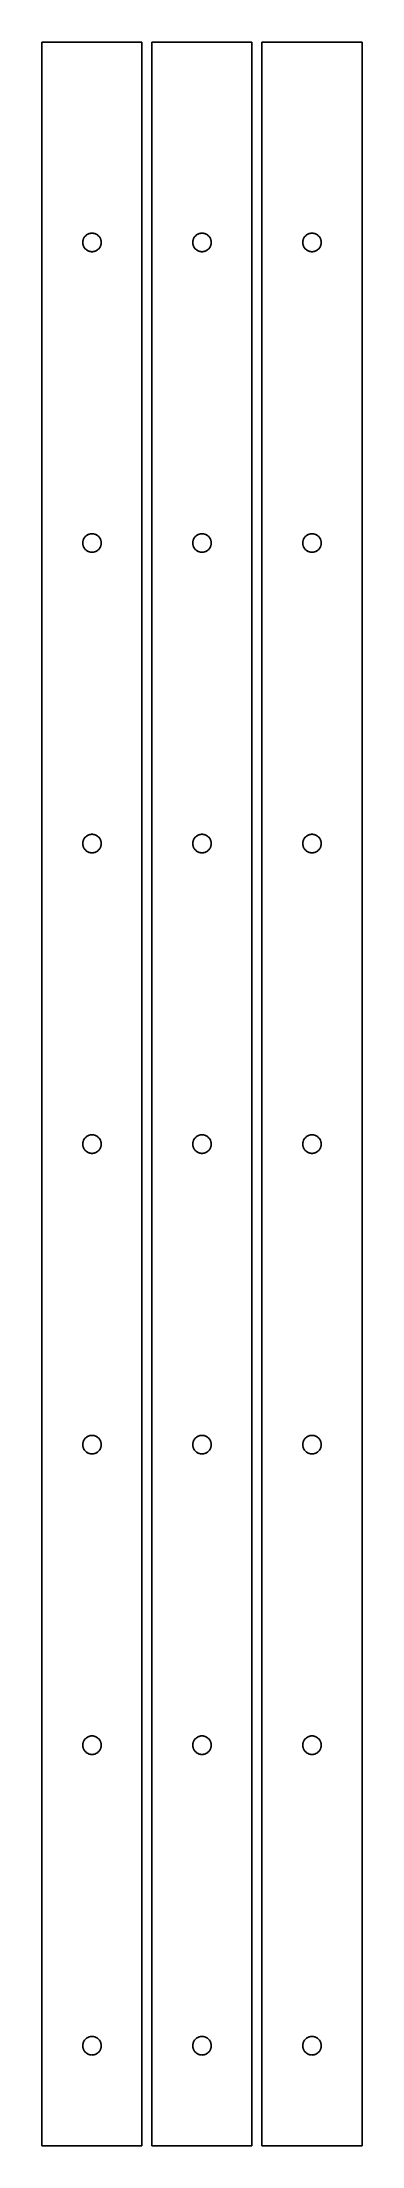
# Model space of a CAD drawing. Header units: metres. Extents: x 0 to 32, y 0 to 210.
import ezdxf

# ---------------------------------------------------------------- set-up
doc = ezdxf.new("R2010")
doc.units = ezdxf.units.M

msp = doc.modelspace()

# ---------------------------------------------------------------- linework, layer by layer
for p, q in [((10, 210), (0, 210)), ((0, 210), (0, 0)), ((10, 0), (10, 210)), ((21, 210), (11, 210)), ((11, 210), (11, 0)), ((21, 0), (21, 210)), ((32, 210), (22, 210)), ((22, 210), (22, 0)), ((32, 0), (32, 210)), ((4.075, 190), (4.07681, 190.058)), ((4.07681, 189.942), (4.075, 190)), ((4.07681, 190.058), (4.08229, 190.116)), ((4.08229, 189.884), (4.07681, 189.942)), ((4.08229, 190.116), (4.09137, 190.173)), ((4.09137, 189.827), (4.08229, 189.884)), ((4.09137, 190.173), (4.10405, 190.23)), ((4.10405, 189.77), (4.09137, 189.827)), ((4.10405, 190.23), (4.12027, 190.286)), ((4.12027, 189.714), (4.10405, 189.77)), ((4.12027, 190.286), (4.13995, 190.341)), ((4.13995, 189.659), (4.12027, 189.714)), ((4.13995, 190.341), (4.16302, 190.394)), ((4.16302, 189.606), (4.13995, 189.659)), ((4.16302, 190.394), (4.18941, 190.446)), ((4.18941, 189.554), (4.16302, 189.606)), ((4.18941, 190.446), (4.21899, 190.496)), ((4.21899, 189.504), (4.18941, 189.554)), ((4.21899, 190.496), (4.25165, 190.544)), ((4.25165, 189.456), (4.21899, 189.504)), ((4.25165, 190.544), (4.28726, 190.59)), ((4.28726, 189.41), (4.25165, 189.456)), ((4.28726, 190.59), (4.3257, 190.633)), ((4.3257, 189.367), (4.28726, 189.41)), ((4.3257, 190.633), (4.36679, 190.674)), ((4.36679, 189.326), (4.3257, 189.367)), ((4.36679, 190.674), (4.41037, 190.713)), ((4.41037, 189.287), (4.36679, 189.326)), ((4.41037, 190.713), (4.45628, 190.748)), ((4.45628, 189.252), (4.41037, 189.287)), ((4.45628, 190.748), (4.50435, 190.781)), ((4.50435, 189.219), (4.45628, 189.252)), ((4.50435, 190.781), (4.55437, 190.811)), ((4.55437, 189.189), (4.50435, 189.219)), ((4.55437, 190.811), (4.60614, 190.837)), ((4.60614, 189.163), (4.55437, 189.189)), ((4.60614, 190.837), (4.65947, 190.86)), ((4.65947, 189.14), (4.60614, 189.163)), ((4.65947, 190.86), (4.71416, 190.88)), ((4.71416, 189.12), (4.65947, 189.14)), ((4.71416, 190.88), (4.76996, 190.896)), ((4.76996, 189.104), (4.71416, 189.12)), ((4.76996, 190.896), (4.82666, 190.909)), ((4.82666, 189.091), (4.76996, 189.104)), ((4.82666, 190.909), (4.88406, 190.918)), ((4.88406, 189.082), (4.82666, 189.091)), ((4.88406, 190.918), (4.94191, 190.923)), ((4.94191, 189.077), (4.88406, 189.082)), ((4.94191, 190.923), (5, 190.925)), ((5, 189.075), (4.94191, 189.077)), ((5, 190.925), (5.05807, 190.923)), ((5.05807, 189.077), (5, 189.075)), ((5.05807, 190.923), (5.11592, 190.918)), ((5.11592, 189.082), (5.05807, 189.077)), ((5.11592, 190.918), (5.17332, 190.909)), ((5.17332, 189.091), (5.11592, 189.082)), ((5.17332, 190.909), (5.23003, 190.896)), ((5.23003, 189.104), (5.17332, 189.091)), ((5.23003, 190.896), (5.28583, 190.88)), ((5.28583, 189.12), (5.23003, 189.104)), ((5.28583, 190.88), (5.34052, 190.86)), ((5.34052, 189.14), (5.28583, 189.12)), ((5.34052, 190.86), (5.39384, 190.837)), ((5.39384, 189.163), (5.34052, 189.14)), ((5.39384, 190.837), (5.44562, 190.811)), ((5.44562, 189.189), (5.39384, 189.163)), ((5.44562, 190.811), (5.49564, 190.781)), ((5.49564, 189.219), (5.44562, 189.189)), ((5.49564, 190.781), (5.5437, 190.748)), ((5.5437, 189.252), (5.49564, 189.219)), ((5.5437, 190.748), (5.58961, 190.713)), ((5.58961, 189.287), (5.5437, 189.252)), ((5.58961, 190.713), (5.63319, 190.674)), ((5.63319, 189.326), (5.58961, 189.287)), ((5.63319, 190.674), (5.67429, 190.633)), ((5.67429, 189.367), (5.63319, 189.326)), ((5.67429, 190.633), (5.71272, 190.59)), ((5.71272, 189.41), (5.67429, 189.367)), ((5.71272, 190.59), (5.74834, 190.544)), ((5.74834, 189.456), (5.71272, 189.41)), ((5.74834, 190.544), (5.78099, 190.496)), ((5.78099, 189.504), (5.74834, 189.456)), ((5.78099, 190.496), (5.81058, 190.446)), ((5.81058, 189.554), (5.78099, 189.504)), ((5.81058, 190.446), (5.83696, 190.394)), ((5.83696, 189.606), (5.81058, 189.554)), ((5.83696, 190.394), (5.86003, 190.341)), ((5.86003, 189.659), (5.83696, 189.606)), ((5.86003, 190.341), (5.87971, 190.286)), ((5.87971, 189.714), (5.86003, 189.659)), ((5.87971, 190.286), (5.89594, 190.23)), ((5.89594, 189.77), (5.87971, 189.714)), ((5.89594, 190.23), (5.90862, 190.173)), ((5.90862, 189.827), (5.89594, 189.77)), ((5.90862, 190.173), (5.91769, 190.116)), ((5.91769, 189.884), (5.90862, 189.827)), ((5.91769, 190.116), (5.92317, 190.058)), ((5.92317, 189.942), (5.91769, 189.884)), ((5.92317, 190.058), (5.92499, 190)), ((5.92499, 190), (5.92317, 189.942)), ((15.075, 190), (15.0768, 190.058)), ((15.0768, 189.942), (15.075, 190)), ((15.0768, 190.058), (15.0823, 190.116)), ((15.0823, 189.884), (15.0768, 189.942)), ((15.0823, 190.116), (15.0914, 190.173)), ((15.0914, 189.827), (15.0823, 189.884)), ((15.0914, 190.173), (15.104, 190.23)), ((15.104, 189.77), (15.0914, 189.827)), ((15.104, 190.23), (15.1203, 190.286)), ((15.1203, 189.714), (15.104, 189.77)), ((15.1203, 190.286), (15.14, 190.341)), ((15.14, 189.659), (15.1203, 189.714)), ((15.14, 190.341), (15.163, 190.394)), ((15.163, 189.606), (15.14, 189.659)), ((15.163, 190.394), (15.1894, 190.446)), ((15.1894, 189.554), (15.163, 189.606)), ((15.1894, 190.446), (15.219, 190.496)), ((15.219, 189.504), (15.1894, 189.554)), ((15.219, 190.496), (15.2516, 190.544)), ((15.2516, 189.456), (15.219, 189.504)), ((15.2516, 190.544), (15.2873, 190.59)), ((15.2873, 189.41), (15.2516, 189.456)), ((15.2873, 190.59), (15.3257, 190.633)), ((15.3257, 189.367), (15.2873, 189.41)), ((15.3257, 190.633), (15.3668, 190.674)), ((15.3668, 189.326), (15.3257, 189.367)), ((15.3668, 190.674), (15.4104, 190.713)), ((15.4104, 189.287), (15.3668, 189.326)), ((15.4104, 190.713), (15.4563, 190.748)), ((15.4563, 189.252), (15.4104, 189.287)), ((15.4563, 190.748), (15.5043, 190.781)), ((15.5043, 189.219), (15.4563, 189.252)), ((15.5043, 190.781), (15.5544, 190.811)), ((15.5544, 189.189), (15.5043, 189.219)), ((15.5544, 190.811), (15.6061, 190.837)), ((15.6061, 189.163), (15.5544, 189.189)), ((15.6061, 190.837), (15.6595, 190.86)), ((15.6595, 189.14), (15.6061, 189.163)), ((15.6595, 190.86), (15.7142, 190.88)), ((15.7142, 189.12), (15.6595, 189.14)), ((15.7142, 190.88), (15.77, 190.896)), ((15.77, 189.104), (15.7142, 189.12)), ((15.77, 190.896), (15.8267, 190.909)), ((15.8267, 189.091), (15.77, 189.104)), ((15.8267, 190.909), (15.8841, 190.918)), ((15.8841, 189.082), (15.8267, 189.091)), ((15.8841, 190.918), (15.9419, 190.923)), ((15.9419, 189.077), (15.8841, 189.082)), ((15.9419, 190.923), (16, 190.925)), ((16, 189.075), (15.9419, 189.077)), ((16, 190.925), (16.0581, 190.923)), ((16.0581, 189.077), (16, 189.075)), ((16.0581, 190.923), (16.1159, 190.918)), ((16.1159, 189.082), (16.0581, 189.077)), ((16.1159, 190.918), (16.1733, 190.909)), ((16.1733, 189.091), (16.1159, 189.082)), ((16.1733, 190.909), (16.23, 190.896)), ((16.23, 189.104), (16.1733, 189.091)), ((16.23, 190.896), (16.2858, 190.88)), ((16.2858, 189.12), (16.23, 189.104)), ((16.2858, 190.88), (16.3405, 190.86)), ((16.3405, 189.14), (16.2858, 189.12)), ((16.3405, 190.86), (16.3938, 190.837)), ((16.3938, 189.163), (16.3405, 189.14)), ((16.3938, 190.837), (16.4456, 190.811)), ((16.4456, 189.189), (16.3938, 189.163)), ((16.4456, 190.811), (16.4956, 190.781)), ((16.4956, 189.219), (16.4456, 189.189)), ((16.4956, 190.781), (16.5437, 190.748)), ((16.5437, 189.252), (16.4956, 189.219)), ((16.5437, 190.748), (16.5896, 190.713)), ((16.5896, 189.287), (16.5437, 189.252)), ((16.5896, 190.713), (16.6332, 190.674)), ((16.6332, 189.326), (16.5896, 189.287)), ((16.6332, 190.674), (16.6743, 190.633)), ((16.6743, 189.367), (16.6332, 189.326)), ((16.6743, 190.633), (16.7127, 190.59)), ((16.7127, 189.41), (16.6743, 189.367)), ((16.7127, 190.59), (16.7483, 190.544)), ((16.7483, 189.456), (16.7127, 189.41)), ((16.7483, 190.544), (16.781, 190.496)), ((16.781, 189.504), (16.7483, 189.456)), ((16.781, 190.496), (16.8106, 190.446)), ((16.8106, 189.554), (16.781, 189.504)), ((16.8106, 190.446), (16.837, 190.394)), ((16.837, 189.606), (16.8106, 189.554)), ((16.837, 190.394), (16.86, 190.341)), ((16.86, 189.659), (16.837, 189.606)), ((16.86, 190.341), (16.8797, 190.286)), ((16.8797, 189.714), (16.86, 189.659)), ((16.8797, 190.286), (16.8959, 190.23)), ((16.8959, 189.77), (16.8797, 189.714)), ((16.8959, 190.23), (16.9086, 190.173)), ((16.9086, 189.827), (16.8959, 189.77)), ((16.9086, 190.173), (16.9177, 190.116)), ((16.9177, 189.884), (16.9086, 189.827)), ((16.9177, 190.116), (16.9232, 190.058)), ((16.9232, 189.942), (16.9177, 189.884)), ((16.9232, 190.058), (16.925, 190)), ((16.925, 190), (16.9232, 189.942)), ((26.075, 190), (26.0768, 190.058)), ((26.0768, 189.942), (26.075, 190)), ((26.0768, 190.058), (26.0823, 190.116)), ((26.0823, 189.884), (26.0768, 189.942)), ((26.0823, 190.116), (26.0914, 190.173)), ((26.0914, 189.827), (26.0823, 189.884)), ((26.0914, 190.173), (26.104, 190.23)), ((26.104, 189.77), (26.0914, 189.827)), ((26.104, 190.23), (26.1203, 190.286)), ((26.1203, 189.714), (26.104, 189.77)), ((26.1203, 190.286), (26.14, 190.341)), ((26.14, 189.659), (26.1203, 189.714)), ((26.14, 190.341), (26.163, 190.394)), ((26.163, 189.606), (26.14, 189.659)), ((26.163, 190.394), (26.1894, 190.446)), ((26.1894, 189.554), (26.163, 189.606)), ((26.1894, 190.446), (26.219, 190.496)), ((26.219, 189.504), (26.1894, 189.554)), ((26.219, 190.496), (26.2516, 190.544)), ((26.2516, 189.456), (26.219, 189.504)), ((26.2516, 190.544), (26.2873, 190.59)), ((26.2873, 189.41), (26.2516, 189.456)), ((26.2873, 190.59), (26.3257, 190.633)), ((26.3257, 189.367), (26.2873, 189.41)), ((26.3257, 190.633), (26.3668, 190.674)), ((26.3668, 189.326), (26.3257, 189.367)), ((26.3668, 190.674), (26.4104, 190.713)), ((26.4104, 189.287), (26.3668, 189.326)), ((26.4104, 190.713), (26.4563, 190.748)), ((26.4563, 189.252), (26.4104, 189.287)), ((26.4563, 190.748), (26.5043, 190.781)), ((26.5043, 189.219), (26.4563, 189.252)), ((26.5043, 190.781), (26.5544, 190.811)), ((26.5544, 189.189), (26.5043, 189.219)), ((26.5544, 190.811), (26.6061, 190.837)), ((26.6061, 189.163), (26.5544, 189.189)), ((26.6061, 190.837), (26.6595, 190.86)), ((26.6595, 189.14), (26.6061, 189.163)), ((26.6595, 190.86), (26.7142, 190.88)), ((26.7142, 189.12), (26.6595, 189.14)), ((26.7142, 190.88), (26.77, 190.896)), ((26.77, 189.104), (26.7142, 189.12)), ((26.77, 190.896), (26.8267, 190.909)), ((26.8267, 189.091), (26.77, 189.104)), ((26.8267, 190.909), (26.8841, 190.918)), ((26.8841, 189.082), (26.8267, 189.091)), ((26.8841, 190.918), (26.9419, 190.923)), ((26.9419, 189.077), (26.8841, 189.082)), ((26.9419, 190.923), (27, 190.925)), ((27, 189.075), (26.9419, 189.077)), ((27, 190.925), (27.0581, 190.923)), ((27.0581, 189.077), (27, 189.075)), ((27.0581, 190.923), (27.1159, 190.918)), ((27.1159, 189.082), (27.0581, 189.077)), ((27.1159, 190.918), (27.1733, 190.909)), ((27.1733, 189.091), (27.1159, 189.082)), ((27.1733, 190.909), (27.23, 190.896)), ((27.23, 189.104), (27.1733, 189.091)), ((27.23, 190.896), (27.2858, 190.88)), ((27.2858, 189.12), (27.23, 189.104)), ((27.2858, 190.88), (27.3405, 190.86)), ((27.3405, 189.14), (27.2858, 189.12)), ((27.3405, 190.86), (27.3938, 190.837)), ((27.3938, 189.163), (27.3405, 189.14)), ((27.3938, 190.837), (27.4456, 190.811)), ((27.4456, 189.189), (27.3938, 189.163)), ((27.4456, 190.811), (27.4956, 190.781)), ((27.4956, 189.219), (27.4456, 189.189)), ((27.4956, 190.781), (27.5437, 190.748)), ((27.5437, 189.252), (27.4956, 189.219)), ((27.5437, 190.748), (27.5896, 190.713)), ((27.5896, 189.287), (27.5437, 189.252)), ((27.5896, 190.713), (27.6332, 190.674)), ((27.6332, 189.326), (27.5896, 189.287)), ((27.6332, 190.674), (27.6743, 190.633)), ((27.6743, 189.367), (27.6332, 189.326)), ((27.6743, 190.633), (27.7127, 190.59)), ((27.7127, 189.41), (27.6743, 189.367)), ((27.7127, 190.59), (27.7483, 190.544)), ((27.7483, 189.456), (27.7127, 189.41)), ((27.7483, 190.544), (27.781, 190.496)), ((27.781, 189.504), (27.7483, 189.456)), ((27.781, 190.496), (27.8106, 190.446)), ((27.8106, 189.554), (27.781, 189.504)), ((27.8106, 190.446), (27.837, 190.394)), ((27.837, 189.606), (27.8106, 189.554)), ((27.837, 190.394), (27.86, 190.341)), ((27.86, 189.659), (27.837, 189.606)), ((27.86, 190.341), (27.8797, 190.286)), ((27.8797, 189.714), (27.86, 189.659)), ((27.8797, 190.286), (27.8959, 190.23)), ((27.8959, 189.77), (27.8797, 189.714)), ((27.8959, 190.23), (27.9086, 190.173)), ((27.9086, 189.827), (27.8959, 189.77)), ((27.9086, 190.173), (27.9177, 190.116)), ((27.9177, 189.884), (27.9086, 189.827)), ((27.9177, 190.116), (27.9232, 190.058)), ((27.9232, 189.942), (27.9177, 189.884)), ((27.9232, 190.058), (27.925, 190)), ((27.925, 190), (27.9232, 189.942)), ((4.075, 160), (4.07681, 160.058)), ((4.07681, 159.942), (4.075, 160)), ((4.07681, 160.058), (4.08229, 160.116)), ((4.08229, 159.884), (4.07681, 159.942)), ((4.08229, 160.116), (4.09137, 160.173)), ((4.09137, 159.827), (4.08229, 159.884)), ((4.09137, 160.173), (4.10405, 160.23)), ((4.10405, 159.77), (4.09137, 159.827)), ((4.10405, 160.23), (4.12027, 160.286)), ((4.12027, 159.714), (4.10405, 159.77)), ((4.12027, 160.286), (4.13995, 160.341)), ((4.13995, 159.659), (4.12027, 159.714)), ((4.13995, 160.341), (4.16302, 160.394)), ((4.16302, 159.606), (4.13995, 159.659)), ((4.16302, 160.394), (4.18941, 160.446)), ((4.18941, 159.554), (4.16302, 159.606)), ((4.18941, 160.446), (4.21899, 160.496)), ((4.21899, 160.496), (4.25165, 160.544)), ((4.25165, 160.544), (4.28726, 160.59)), ((4.28726, 160.59), (4.3257, 160.633)), ((4.3257, 160.633), (4.36679, 160.674)), ((4.36679, 160.674), (4.41037, 160.713)), ((4.41037, 160.713), (4.45628, 160.748)), ((4.45628, 160.748), (4.50435, 160.781)), ((4.50435, 160.781), (4.55437, 160.811)), ((4.55437, 160.811), (4.60614, 160.837)), ((4.60614, 160.837), (4.65947, 160.86)), ((4.65947, 160.86), (4.71416, 160.88)), ((4.71416, 160.88), (4.76996, 160.896)), ((4.76996, 160.896), (4.82666, 160.909)), ((4.82666, 160.909), (4.88406, 160.918)), ((4.88406, 160.918), (4.94191, 160.923)), ((4.94191, 160.923), (5, 160.925)), ((5, 160.925), (5.05807, 160.923)), ((5.05807, 160.923), (5.11592, 160.918)), ((5.11592, 160.918), (5.17332, 160.909)), ((5.17332, 160.909), (5.23003, 160.896)), ((5.23003, 160.896), (5.28583, 160.88)), ((5.28583, 160.88), (5.34052, 160.86)), ((5.34052, 160.86), (5.39384, 160.837)), ((5.39384, 160.837), (5.44562, 160.811)), ((5.44562, 160.811), (5.49564, 160.781)), ((5.49564, 160.781), (5.5437, 160.748)), ((5.5437, 160.748), (5.58961, 160.713)), ((5.58961, 160.713), (5.63319, 160.674)), ((5.63319, 160.674), (5.67429, 160.633)), ((5.67429, 160.633), (5.71272, 160.59)), ((5.71272, 160.59), (5.74834, 160.544)), ((5.74834, 160.544), (5.78099, 160.496)), ((5.78099, 160.496), (5.81058, 160.446)), ((5.81058, 160.446), (5.83696, 160.394)), ((5.83696, 159.606), (5.81058, 159.554)), ((5.83696, 160.394), (5.86003, 160.341)), ((5.86003, 159.659), (5.83696, 159.606)), ((5.86003, 160.341), (5.87971, 160.286)), ((5.87971, 159.714), (5.86003, 159.659)), ((5.87971, 160.286), (5.89594, 160.23)), ((5.89594, 159.77), (5.87971, 159.714)), ((5.89594, 160.23), (5.90862, 160.173)), ((5.90862, 159.827), (5.89594, 159.77)), ((5.90862, 160.173), (5.91769, 160.116)), ((5.91769, 159.884), (5.90862, 159.827)), ((5.91769, 160.116), (5.92317, 160.058)), ((5.92317, 159.942), (5.91769, 159.884)), ((5.92317, 160.058), (5.92499, 160)), ((5.92499, 160), (5.92317, 159.942)), ((15.075, 160), (15.0768, 160.058)), ((15.0768, 159.942), (15.075, 160)), ((15.0768, 160.058), (15.0823, 160.116)), ((15.0823, 159.884), (15.0768, 159.942)), ((15.0823, 160.116), (15.0914, 160.173)), ((15.0914, 159.827), (15.0823, 159.884)), ((15.0914, 160.173), (15.104, 160.23)), ((15.104, 159.77), (15.0914, 159.827)), ((15.104, 160.23), (15.1203, 160.286)), ((15.1203, 159.714), (15.104, 159.77)), ((15.1203, 160.286), (15.14, 160.341)), ((15.14, 159.659), (15.1203, 159.714)), ((15.14, 160.341), (15.163, 160.394)), ((15.163, 159.606), (15.14, 159.659)), ((15.163, 160.394), (15.1894, 160.446)), ((15.1894, 159.554), (15.163, 159.606)), ((15.1894, 160.446), (15.219, 160.496)), ((15.219, 160.496), (15.2516, 160.544)), ((15.2516, 160.544), (15.2873, 160.59)), ((15.2873, 160.59), (15.3257, 160.633)), ((15.3257, 160.633), (15.3668, 160.674)), ((15.3668, 160.674), (15.4104, 160.713)), ((15.4104, 160.713), (15.4563, 160.748)), ((15.4563, 160.748), (15.5043, 160.781)), ((15.5043, 160.781), (15.5544, 160.811)), ((15.5544, 160.811), (15.6061, 160.837)), ((15.6061, 160.837), (15.6595, 160.86)), ((15.6595, 160.86), (15.7142, 160.88)), ((15.7142, 160.88), (15.77, 160.896)), ((15.77, 160.896), (15.8267, 160.909)), ((15.8267, 160.909), (15.8841, 160.918)), ((15.8841, 160.918), (15.9419, 160.923)), ((15.9419, 160.923), (16, 160.925)), ((16, 160.925), (16.0581, 160.923)), ((16.0581, 160.923), (16.1159, 160.918)), ((16.1159, 160.918), (16.1733, 160.909)), ((16.1733, 160.909), (16.23, 160.896)), ((16.23, 160.896), (16.2858, 160.88)), ((16.2858, 160.88), (16.3405, 160.86)), ((16.3405, 160.86), (16.3938, 160.837)), ((16.3938, 160.837), (16.4456, 160.811)), ((16.4456, 160.811), (16.4956, 160.781)), ((16.4956, 160.781), (16.5437, 160.748)), ((16.5437, 160.748), (16.5896, 160.713)), ((16.5896, 160.713), (16.6332, 160.674)), ((16.6332, 160.674), (16.6743, 160.633)), ((16.6743, 160.633), (16.7127, 160.59)), ((16.7127, 160.59), (16.7483, 160.544)), ((16.7483, 160.544), (16.781, 160.496)), ((16.781, 160.496), (16.8106, 160.446)), ((16.8106, 160.446), (16.837, 160.394)), ((16.837, 159.606), (16.8106, 159.554)), ((16.837, 160.394), (16.86, 160.341)), ((16.86, 159.659), (16.837, 159.606)), ((16.86, 160.341), (16.8797, 160.286)), ((16.8797, 159.714), (16.86, 159.659)), ((16.8797, 160.286), (16.8959, 160.23)), ((16.8959, 159.77), (16.8797, 159.714)), ((16.8959, 160.23), (16.9086, 160.173)), ((16.9086, 159.827), (16.8959, 159.77)), ((16.9086, 160.173), (16.9177, 160.116)), ((16.9177, 159.884), (16.9086, 159.827)), ((16.9177, 160.116), (16.9232, 160.058)), ((16.9232, 159.942), (16.9177, 159.884)), ((16.9232, 160.058), (16.925, 160)), ((16.925, 160), (16.9232, 159.942)), ((26.075, 160), (26.0768, 160.058)), ((26.0768, 159.942), (26.075, 160)), ((26.0768, 160.058), (26.0823, 160.116)), ((26.0823, 159.884), (26.0768, 159.942)), ((26.0823, 160.116), (26.0914, 160.173)), ((26.0914, 159.827), (26.0823, 159.884)), ((26.0914, 160.173), (26.104, 160.23)), ((26.104, 159.77), (26.0914, 159.827)), ((26.104, 160.23), (26.1203, 160.286)), ((26.1203, 159.714), (26.104, 159.77)), ((26.1203, 160.286), (26.14, 160.341)), ((26.14, 159.659), (26.1203, 159.714)), ((26.14, 160.341), (26.163, 160.394)), ((26.163, 159.606), (26.14, 159.659)), ((26.163, 160.394), (26.1894, 160.446)), ((26.1894, 159.554), (26.163, 159.606)), ((26.1894, 160.446), (26.219, 160.496)), ((26.219, 160.496), (26.2516, 160.544)), ((26.2516, 160.544), (26.2873, 160.59)), ((26.2873, 160.59), (26.3257, 160.633)), ((26.3257, 160.633), (26.3668, 160.674)), ((26.3668, 160.674), (26.4104, 160.713)), ((26.4104, 160.713), (26.4563, 160.748)), ((26.4563, 160.748), (26.5043, 160.781)), ((26.5043, 160.781), (26.5544, 160.811)), ((26.5544, 160.811), (26.6061, 160.837)), ((26.6061, 160.837), (26.6595, 160.86)), ((26.6595, 160.86), (26.7142, 160.88)), ((26.7142, 160.88), (26.77, 160.896)), ((26.77, 160.896), (26.8267, 160.909)), ((26.8267, 160.909), (26.8841, 160.918)), ((26.8841, 160.918), (26.9419, 160.923)), ((26.9419, 160.923), (27, 160.925)), ((27, 160.925), (27.0581, 160.923)), ((27.0581, 160.923), (27.1159, 160.918)), ((27.1159, 160.918), (27.1733, 160.909)), ((27.1733, 160.909), (27.23, 160.896)), ((27.23, 160.896), (27.2858, 160.88)), ((27.2858, 160.88), (27.3405, 160.86)), ((27.3405, 160.86), (27.3938, 160.837)), ((27.3938, 160.837), (27.4456, 160.811)), ((27.4456, 160.811), (27.4956, 160.781)), ((27.4956, 160.781), (27.5437, 160.748)), ((27.5437, 160.748), (27.5896, 160.713)), ((27.5896, 160.713), (27.6332, 160.674)), ((27.6332, 160.674), (27.6743, 160.633)), ((27.6743, 160.633), (27.7127, 160.59)), ((27.7127, 160.59), (27.7483, 160.544)), ((27.7483, 160.544), (27.781, 160.496)), ((27.781, 160.496), (27.8106, 160.446)), ((27.8106, 160.446), (27.837, 160.394)), ((27.837, 159.606), (27.8106, 159.554)), ((27.837, 160.394), (27.86, 160.341)), ((27.86, 159.659), (27.837, 159.606)), ((27.86, 160.341), (27.8797, 160.286)), ((27.8797, 159.714), (27.86, 159.659)), ((27.8797, 160.286), (27.8959, 160.23)), ((27.8959, 159.77), (27.8797, 159.714)), ((27.8959, 160.23), (27.9086, 160.173)), ((27.9086, 159.827), (27.8959, 159.77)), ((27.9086, 160.173), (27.9177, 160.116)), ((27.9177, 159.884), (27.9086, 159.827)), ((27.9177, 160.116), (27.9232, 160.058)), ((27.9232, 159.942), (27.9177, 159.884)), ((27.9232, 160.058), (27.925, 160)), ((27.925, 160), (27.9232, 159.942)), ((4.21899, 159.504), (4.18941, 159.554)), ((4.25165, 159.456), (4.21899, 159.504)), ((4.28726, 159.41), (4.25165, 159.456)), ((4.3257, 159.367), (4.28726, 159.41)), ((4.36679, 159.326), (4.3257, 159.367)), ((4.41037, 159.287), (4.36679, 159.326)), ((4.45628, 159.252), (4.41037, 159.287)), ((4.50435, 159.219), (4.45628, 159.252)), ((4.55437, 159.189), (4.50435, 159.219)), ((4.60614, 159.163), (4.55437, 159.189)), ((4.65947, 159.14), (4.60614, 159.163)), ((4.71416, 159.12), (4.65947, 159.14)), ((4.76996, 159.104), (4.71416, 159.12)), ((4.82666, 159.091), (4.76996, 159.104)), ((4.88406, 159.082), (4.82666, 159.091)), ((4.94191, 159.077), (4.88406, 159.082)), ((5, 159.075), (4.94191, 159.077)), ((5.05807, 159.077), (5, 159.075)), ((5.11592, 159.082), (5.05807, 159.077)), ((5.17332, 159.091), (5.11592, 159.082)), ((5.23003, 159.104), (5.17332, 159.091)), ((5.28583, 159.12), (5.23003, 159.104)), ((5.34052, 159.14), (5.28583, 159.12)), ((5.39384, 159.163), (5.34052, 159.14)), ((5.44562, 159.189), (5.39384, 159.163)), ((5.49564, 159.219), (5.44562, 159.189)), ((5.5437, 159.252), (5.49564, 159.219)), ((5.58961, 159.287), (5.5437, 159.252)), ((5.63319, 159.326), (5.58961, 159.287)), ((5.67429, 159.367), (5.63319, 159.326)), ((5.71272, 159.41), (5.67429, 159.367)), ((5.74834, 159.456), (5.71272, 159.41)), ((5.78099, 159.504), (5.74834, 159.456)), ((5.81058, 159.554), (5.78099, 159.504)), ((15.219, 159.504), (15.1894, 159.554)), ((15.2516, 159.456), (15.219, 159.504)), ((15.2873, 159.41), (15.2516, 159.456)), ((15.3257, 159.367), (15.2873, 159.41)), ((15.3668, 159.326), (15.3257, 159.367)), ((15.4104, 159.287), (15.3668, 159.326)), ((15.4563, 159.252), (15.4104, 159.287)), ((15.5043, 159.219), (15.4563, 159.252)), ((15.5544, 159.189), (15.5043, 159.219)), ((15.6061, 159.163), (15.5544, 159.189)), ((15.6595, 159.14), (15.6061, 159.163)), ((15.7142, 159.12), (15.6595, 159.14)), ((15.77, 159.104), (15.7142, 159.12)), ((15.8267, 159.091), (15.77, 159.104)), ((15.8841, 159.082), (15.8267, 159.091)), ((15.9419, 159.077), (15.8841, 159.082)), ((16, 159.075), (15.9419, 159.077)), ((16.0581, 159.077), (16, 159.075)), ((16.1159, 159.082), (16.0581, 159.077)), ((16.1733, 159.091), (16.1159, 159.082)), ((16.23, 159.104), (16.1733, 159.091)), ((16.2858, 159.12), (16.23, 159.104)), ((16.3405, 159.14), (16.2858, 159.12)), ((16.3938, 159.163), (16.3405, 159.14)), ((16.4456, 159.189), (16.3938, 159.163)), ((16.4956, 159.219), (16.4456, 159.189)), ((16.5437, 159.252), (16.4956, 159.219)), ((16.5896, 159.287), (16.5437, 159.252)), ((16.6332, 159.326), (16.5896, 159.287)), ((16.6743, 159.367), (16.6332, 159.326)), ((16.7127, 159.41), (16.6743, 159.367)), ((16.7483, 159.456), (16.7127, 159.41)), ((16.781, 159.504), (16.7483, 159.456)), ((16.8106, 159.554), (16.781, 159.504)), ((26.219, 159.504), (26.1894, 159.554)), ((26.2516, 159.456), (26.219, 159.504)), ((26.2873, 159.41), (26.2516, 159.456)), ((26.3257, 159.367), (26.2873, 159.41)), ((26.3668, 159.326), (26.3257, 159.367)), ((26.4104, 159.287), (26.3668, 159.326)), ((26.4563, 159.252), (26.4104, 159.287)), ((26.5043, 159.219), (26.4563, 159.252)), ((26.5544, 159.189), (26.5043, 159.219)), ((26.6061, 159.163), (26.5544, 159.189)), ((26.6595, 159.14), (26.6061, 159.163)), ((26.7142, 159.12), (26.6595, 159.14)), ((26.77, 159.104), (26.7142, 159.12)), ((26.8267, 159.091), (26.77, 159.104)), ((26.8841, 159.082), (26.8267, 159.091)), ((26.9419, 159.077), (26.8841, 159.082)), ((27, 159.075), (26.9419, 159.077)), ((27.0581, 159.077), (27, 159.075)), ((27.1159, 159.082), (27.0581, 159.077)), ((27.1733, 159.091), (27.1159, 159.082)), ((27.23, 159.104), (27.1733, 159.091)), ((27.2858, 159.12), (27.23, 159.104)), ((27.3405, 159.14), (27.2858, 159.12)), ((27.3938, 159.163), (27.3405, 159.14)), ((27.4456, 159.189), (27.3938, 159.163)), ((27.4956, 159.219), (27.4456, 159.189)), ((27.5437, 159.252), (27.4956, 159.219)), ((27.5896, 159.287), (27.5437, 159.252)), ((27.6332, 159.326), (27.5896, 159.287)), ((27.6743, 159.367), (27.6332, 159.326)), ((27.7127, 159.41), (27.6743, 159.367)), ((27.7483, 159.456), (27.7127, 159.41)), ((27.781, 159.504), (27.7483, 159.456)), ((27.8106, 159.554), (27.781, 159.504)), ((4.09137, 130.173), (4.10405, 130.23)), ((4.10405, 130.23), (4.12027, 130.286)), ((4.12027, 130.286), (4.13995, 130.341)), ((4.13995, 130.341), (4.16302, 130.394)), ((4.16302, 130.394), (4.18941, 130.446)), ((4.18941, 130.446), (4.21899, 130.496)), ((4.21899, 130.496), (4.25165, 130.544)), ((4.25165, 130.544), (4.28726, 130.59)), ((4.28726, 130.59), (4.3257, 130.633)), ((4.3257, 130.633), (4.36679, 130.674)), ((4.36679, 130.674), (4.41037, 130.713)), ((4.41037, 130.713), (4.45628, 130.748)), ((4.45628, 130.748), (4.50435, 130.781)), ((4.50435, 130.781), (4.55437, 130.811)), ((4.55437, 130.811), (4.60614, 130.837)), ((4.60614, 130.837), (4.65947, 130.86)), ((4.65947, 130.86), (4.71416, 130.88)), ((4.71416, 130.88), (4.76996, 130.896)), ((4.76996, 130.896), (4.82666, 130.909)), ((4.82666, 130.909), (4.88406, 130.918)), ((4.88406, 130.918), (4.94191, 130.923)), ((4.94191, 130.923), (5, 130.925)), ((5, 130.925), (5.05807, 130.923)), ((5.05807, 130.923), (5.11592, 130.918)), ((5.11592, 130.918), (5.17332, 130.909)), ((5.17332, 130.909), (5.23003, 130.896)), ((5.23003, 130.896), (5.28583, 130.88)), ((5.28583, 130.88), (5.34052, 130.86)), ((5.34052, 130.86), (5.39384, 130.837)), ((5.39384, 130.837), (5.44562, 130.811)), ((5.44562, 130.811), (5.49564, 130.781)), ((5.49564, 130.781), (5.5437, 130.748)), ((5.5437, 130.748), (5.58961, 130.713)), ((5.58961, 130.713), (5.63319, 130.674)), ((5.63319, 130.674), (5.67429, 130.633)), ((5.67429, 130.633), (5.71272, 130.59)), ((5.71272, 130.59), (5.74834, 130.544)), ((5.74834, 130.544), (5.78099, 130.496)), ((5.78099, 130.496), (5.81058, 130.446)), ((5.81058, 130.446), (5.83696, 130.394)), ((5.83696, 130.394), (5.86003, 130.341)), ((5.86003, 130.341), (5.87971, 130.286)), ((5.87971, 130.286), (5.89594, 130.23)), ((5.89594, 130.23), (5.90862, 130.173)), ((15.0914, 130.173), (15.104, 130.23)), ((15.104, 130.23), (15.1203, 130.286)), ((15.1203, 130.286), (15.14, 130.341)), ((15.14, 130.341), (15.163, 130.394)), ((15.163, 130.394), (15.1894, 130.446)), ((15.1894, 130.446), (15.219, 130.496)), ((15.219, 130.496), (15.2516, 130.544)), ((15.2516, 130.544), (15.2873, 130.59)), ((15.2873, 130.59), (15.3257, 130.633)), ((15.3257, 130.633), (15.3668, 130.674)), ((15.3668, 130.674), (15.4104, 130.713)), ((15.4104, 130.713), (15.4563, 130.748)), ((15.4563, 130.748), (15.5043, 130.781)), ((15.5043, 130.781), (15.5544, 130.811)), ((15.5544, 130.811), (15.6061, 130.837)), ((15.6061, 130.837), (15.6595, 130.86)), ((15.6595, 130.86), (15.7142, 130.88)), ((15.7142, 130.88), (15.77, 130.896)), ((15.77, 130.896), (15.8267, 130.909)), ((15.8267, 130.909), (15.8841, 130.918)), ((15.8841, 130.918), (15.9419, 130.923)), ((15.9419, 130.923), (16, 130.925)), ((16, 130.925), (16.0581, 130.923)), ((16.0581, 130.923), (16.1159, 130.918)), ((16.1159, 130.918), (16.1733, 130.909)), ((16.1733, 130.909), (16.23, 130.896)), ((16.23, 130.896), (16.2858, 130.88)), ((16.2858, 130.88), (16.3405, 130.86)), ((16.3405, 130.86), (16.3938, 130.837)), ((16.3938, 130.837), (16.4456, 130.811)), ((16.4456, 130.811), (16.4956, 130.781)), ((16.4956, 130.781), (16.5437, 130.748)), ((16.5437, 130.748), (16.5896, 130.713)), ((16.5896, 130.713), (16.6332, 130.674)), ((16.6332, 130.674), (16.6743, 130.633)), ((16.6743, 130.633), (16.7127, 130.59)), ((16.7127, 130.59), (16.7483, 130.544)), ((16.7483, 130.544), (16.781, 130.496)), ((16.781, 130.496), (16.8106, 130.446)), ((16.8106, 130.446), (16.837, 130.394)), ((16.837, 130.394), (16.86, 130.341)), ((16.86, 130.341), (16.8797, 130.286)), ((16.8797, 130.286), (16.8959, 130.23)), ((16.8959, 130.23), (16.9086, 130.173)), ((26.0914, 130.173), (26.104, 130.23)), ((26.104, 130.23), (26.1203, 130.286)), ((26.1203, 130.286), (26.14, 130.341)), ((26.14, 130.341), (26.163, 130.394)), ((26.163, 130.394), (26.1894, 130.446)), ((26.1894, 130.446), (26.219, 130.496)), ((26.219, 130.496), (26.2516, 130.544)), ((26.2516, 130.544), (26.2873, 130.59)), ((26.2873, 130.59), (26.3257, 130.633)), ((26.3257, 130.633), (26.3668, 130.674)), ((26.3668, 130.674), (26.4104, 130.713)), ((26.4104, 130.713), (26.4563, 130.748)), ((26.4563, 130.748), (26.5043, 130.781)), ((26.5043, 130.781), (26.5544, 130.811)), ((26.5544, 130.811), (26.6061, 130.837)), ((26.6061, 130.837), (26.6595, 130.86)), ((26.6595, 130.86), (26.7142, 130.88)), ((26.7142, 130.88), (26.77, 130.896)), ((26.77, 130.896), (26.8267, 130.909)), ((26.8267, 130.909), (26.8841, 130.918)), ((26.8841, 130.918), (26.9419, 130.923)), ((26.9419, 130.923), (27, 130.925)), ((27, 130.925), (27.0581, 130.923)), ((27.0581, 130.923), (27.1159, 130.918)), ((27.1159, 130.918), (27.1733, 130.909)), ((27.1733, 130.909), (27.23, 130.896)), ((27.23, 130.896), (27.2858, 130.88)), ((27.2858, 130.88), (27.3405, 130.86)), ((27.3405, 130.86), (27.3938, 130.837)), ((27.3938, 130.837), (27.4456, 130.811)), ((27.4456, 130.811), (27.4956, 130.781)), ((27.4956, 130.781), (27.5437, 130.748)), ((27.5437, 130.748), (27.5896, 130.713)), ((27.5896, 130.713), (27.6332, 130.674)), ((27.6332, 130.674), (27.6743, 130.633)), ((27.6743, 130.633), (27.7127, 130.59)), ((27.7127, 130.59), (27.7483, 130.544)), ((27.7483, 130.544), (27.781, 130.496)), ((27.781, 130.496), (27.8106, 130.446)), ((27.8106, 130.446), (27.837, 130.394)), ((27.837, 130.394), (27.86, 130.341)), ((27.86, 130.341), (27.8797, 130.286)), ((27.8797, 130.286), (27.8959, 130.23)), ((27.8959, 130.23), (27.9086, 130.173)), ((4.075, 130), (4.07681, 130.058)), ((4.07681, 129.942), (4.075, 130)), ((4.07681, 130.058), (4.08229, 130.116)), ((4.08229, 129.884), (4.07681, 129.942)), ((4.08229, 130.116), (4.09137, 130.173)), ((4.09137, 129.827), (4.08229, 129.884)), ((4.10405, 129.77), (4.09137, 129.827)), ((4.12027, 129.714), (4.10405, 129.77)), ((4.13995, 129.659), (4.12027, 129.714)), ((4.16302, 129.606), (4.13995, 129.659)), ((4.18941, 129.554), (4.16302, 129.606)), ((4.21899, 129.504), (4.18941, 129.554)), ((4.25165, 129.456), (4.21899, 129.504)), ((4.28726, 129.41), (4.25165, 129.456)), ((4.3257, 129.367), (4.28726, 129.41)), ((4.36679, 129.326), (4.3257, 129.367)), ((4.41037, 129.287), (4.36679, 129.326)), ((4.45628, 129.252), (4.41037, 129.287)), ((4.50435, 129.219), (4.45628, 129.252)), ((4.55437, 129.189), (4.50435, 129.219)), ((4.60614, 129.163), (4.55437, 129.189)), ((4.65947, 129.14), (4.60614, 129.163)), ((4.71416, 129.12), (4.65947, 129.14)), ((4.76996, 129.104), (4.71416, 129.12)), ((4.82666, 129.091), (4.76996, 129.104)), ((4.88406, 129.082), (4.82666, 129.091)), ((4.94191, 129.077), (4.88406, 129.082)), ((5, 129.075), (4.94191, 129.077)), ((5.05807, 129.077), (5, 129.075)), ((5.11592, 129.082), (5.05807, 129.077)), ((5.17332, 129.091), (5.11592, 129.082)), ((5.23003, 129.104), (5.17332, 129.091)), ((5.28583, 129.12), (5.23003, 129.104)), ((5.34052, 129.14), (5.28583, 129.12)), ((5.39384, 129.163), (5.34052, 129.14)), ((5.44562, 129.189), (5.39384, 129.163)), ((5.49564, 129.219), (5.44562, 129.189)), ((5.5437, 129.252), (5.49564, 129.219)), ((5.58961, 129.287), (5.5437, 129.252)), ((5.63319, 129.326), (5.58961, 129.287)), ((5.67429, 129.367), (5.63319, 129.326)), ((5.71272, 129.41), (5.67429, 129.367)), ((5.74834, 129.456), (5.71272, 129.41)), ((5.78099, 129.504), (5.74834, 129.456)), ((5.81058, 129.554), (5.78099, 129.504)), ((5.83696, 129.606), (5.81058, 129.554)), ((5.86003, 129.659), (5.83696, 129.606)), ((5.87971, 129.714), (5.86003, 129.659)), ((5.89594, 129.77), (5.87971, 129.714)), ((5.90862, 129.827), (5.89594, 129.77)), ((5.90862, 130.173), (5.91769, 130.116)), ((5.91769, 129.884), (5.90862, 129.827)), ((5.91769, 130.116), (5.92317, 130.058)), ((5.92317, 129.942), (5.91769, 129.884)), ((5.92317, 130.058), (5.92499, 130)), ((5.92499, 130), (5.92317, 129.942)), ((15.075, 130), (15.0768, 130.058)), ((15.0768, 129.942), (15.075, 130)), ((15.0768, 130.058), (15.0823, 130.116)), ((15.0823, 129.884), (15.0768, 129.942)), ((15.0823, 130.116), (15.0914, 130.173)), ((15.0914, 129.827), (15.0823, 129.884)), ((15.104, 129.77), (15.0914, 129.827)), ((15.1203, 129.714), (15.104, 129.77)), ((15.14, 129.659), (15.1203, 129.714)), ((15.163, 129.606), (15.14, 129.659)), ((15.1894, 129.554), (15.163, 129.606)), ((15.219, 129.504), (15.1894, 129.554)), ((15.2516, 129.456), (15.219, 129.504)), ((15.2873, 129.41), (15.2516, 129.456)), ((15.3257, 129.367), (15.2873, 129.41)), ((15.3668, 129.326), (15.3257, 129.367)), ((15.4104, 129.287), (15.3668, 129.326)), ((15.4563, 129.252), (15.4104, 129.287)), ((15.5043, 129.219), (15.4563, 129.252)), ((15.5544, 129.189), (15.5043, 129.219)), ((15.6061, 129.163), (15.5544, 129.189)), ((15.6595, 129.14), (15.6061, 129.163)), ((15.7142, 129.12), (15.6595, 129.14)), ((15.77, 129.104), (15.7142, 129.12)), ((15.8267, 129.091), (15.77, 129.104)), ((15.8841, 129.082), (15.8267, 129.091)), ((15.9419, 129.077), (15.8841, 129.082)), ((16, 129.075), (15.9419, 129.077)), ((16.0581, 129.077), (16, 129.075)), ((16.1159, 129.082), (16.0581, 129.077)), ((16.1733, 129.091), (16.1159, 129.082)), ((16.23, 129.104), (16.1733, 129.091)), ((16.2858, 129.12), (16.23, 129.104)), ((16.3405, 129.14), (16.2858, 129.12)), ((16.3938, 129.163), (16.3405, 129.14)), ((16.4456, 129.189), (16.3938, 129.163)), ((16.4956, 129.219), (16.4456, 129.189)), ((16.5437, 129.252), (16.4956, 129.219)), ((16.5896, 129.287), (16.5437, 129.252)), ((16.6332, 129.326), (16.5896, 129.287)), ((16.6743, 129.367), (16.6332, 129.326)), ((16.7127, 129.41), (16.6743, 129.367)), ((16.7483, 129.456), (16.7127, 129.41)), ((16.781, 129.504), (16.7483, 129.456)), ((16.8106, 129.554), (16.781, 129.504)), ((16.837, 129.606), (16.8106, 129.554)), ((16.86, 129.659), (16.837, 129.606)), ((16.8797, 129.714), (16.86, 129.659)), ((16.8959, 129.77), (16.8797, 129.714)), ((16.9086, 129.827), (16.8959, 129.77)), ((16.9086, 130.173), (16.9177, 130.116)), ((16.9177, 129.884), (16.9086, 129.827)), ((16.9177, 130.116), (16.9232, 130.058)), ((16.9232, 129.942), (16.9177, 129.884)), ((16.9232, 130.058), (16.925, 130)), ((16.925, 130), (16.9232, 129.942)), ((26.075, 130), (26.0768, 130.058)), ((26.0768, 129.942), (26.075, 130)), ((26.0768, 130.058), (26.0823, 130.116)), ((26.0823, 129.884), (26.0768, 129.942)), ((26.0823, 130.116), (26.0914, 130.173)), ((26.0914, 129.827), (26.0823, 129.884)), ((26.104, 129.77), (26.0914, 129.827)), ((26.1203, 129.714), (26.104, 129.77)), ((26.14, 129.659), (26.1203, 129.714)), ((26.163, 129.606), (26.14, 129.659)), ((26.1894, 129.554), (26.163, 129.606)), ((26.219, 129.504), (26.1894, 129.554)), ((26.2516, 129.456), (26.219, 129.504)), ((26.2873, 129.41), (26.2516, 129.456)), ((26.3257, 129.367), (26.2873, 129.41)), ((26.3668, 129.326), (26.3257, 129.367)), ((26.4104, 129.287), (26.3668, 129.326)), ((26.4563, 129.252), (26.4104, 129.287)), ((26.5043, 129.219), (26.4563, 129.252)), ((26.5544, 129.189), (26.5043, 129.219)), ((26.6061, 129.163), (26.5544, 129.189)), ((26.6595, 129.14), (26.6061, 129.163)), ((26.7142, 129.12), (26.6595, 129.14)), ((26.77, 129.104), (26.7142, 129.12)), ((26.8267, 129.091), (26.77, 129.104)), ((26.8841, 129.082), (26.8267, 129.091)), ((26.9419, 129.077), (26.8841, 129.082)), ((27, 129.075), (26.9419, 129.077)), ((27.0581, 129.077), (27, 129.075)), ((27.1159, 129.082), (27.0581, 129.077)), ((27.1733, 129.091), (27.1159, 129.082)), ((27.23, 129.104), (27.1733, 129.091)), ((27.2858, 129.12), (27.23, 129.104)), ((27.3405, 129.14), (27.2858, 129.12)), ((27.3938, 129.163), (27.3405, 129.14)), ((27.4456, 129.189), (27.3938, 129.163)), ((27.4956, 129.219), (27.4456, 129.189)), ((27.5437, 129.252), (27.4956, 129.219)), ((27.5896, 129.287), (27.5437, 129.252)), ((27.6332, 129.326), (27.5896, 129.287)), ((27.6743, 129.367), (27.6332, 129.326)), ((27.7127, 129.41), (27.6743, 129.367)), ((27.7483, 129.456), (27.7127, 129.41)), ((27.781, 129.504), (27.7483, 129.456)), ((27.8106, 129.554), (27.781, 129.504)), ((27.837, 129.606), (27.8106, 129.554)), ((27.86, 129.659), (27.837, 129.606)), ((27.8797, 129.714), (27.86, 129.659)), ((27.8959, 129.77), (27.8797, 129.714)), ((27.9086, 129.827), (27.8959, 129.77)), ((27.9086, 130.173), (27.9177, 130.116)), ((27.9177, 129.884), (27.9086, 129.827)), ((27.9177, 130.116), (27.9232, 130.058)), ((27.9232, 129.942), (27.9177, 129.884)), ((27.9232, 130.058), (27.925, 130)), ((27.925, 130), (27.9232, 129.942)), ((4.50435, 100.781), (4.55437, 100.811)), ((4.55437, 100.811), (4.60614, 100.837)), ((4.60614, 100.837), (4.65947, 100.86)), ((4.65947, 100.86), (4.71416, 100.88)), ((4.71416, 100.88), (4.76996, 100.896)), ((4.76996, 100.896), (4.82666, 100.909)), ((4.82666, 100.909), (4.88406, 100.918)), ((4.88406, 100.918), (4.94191, 100.923)), ((4.94191, 100.923), (5, 100.925)), ((5, 100.925), (5.05807, 100.923)), ((5.05807, 100.923), (5.11592, 100.918)), ((5.11592, 100.918), (5.17332, 100.909)), ((5.17332, 100.909), (5.23003, 100.896)), ((5.23003, 100.896), (5.28583, 100.88)), ((5.28583, 100.88), (5.34052, 100.86)), ((5.34052, 100.86), (5.39384, 100.837)), ((5.39384, 100.837), (5.44562, 100.811)), ((5.44562, 100.811), (5.49564, 100.781)), ((15.5043, 100.781), (15.5544, 100.811)), ((15.5544, 100.811), (15.6061, 100.837)), ((15.6061, 100.837), (15.6595, 100.86)), ((15.6595, 100.86), (15.7142, 100.88)), ((15.7142, 100.88), (15.77, 100.896)), ((15.77, 100.896), (15.8267, 100.909)), ((15.8267, 100.909), (15.8841, 100.918)), ((15.8841, 100.918), (15.9419, 100.923)), ((15.9419, 100.923), (16, 100.925)), ((16, 100.925), (16.0581, 100.923)), ((16.0581, 100.923), (16.1159, 100.918)), ((16.1159, 100.918), (16.1733, 100.909)), ((16.1733, 100.909), (16.23, 100.896)), ((16.23, 100.896), (16.2858, 100.88)), ((16.2858, 100.88), (16.3405, 100.86)), ((16.3405, 100.86), (16.3938, 100.837)), ((16.3938, 100.837), (16.4456, 100.811)), ((16.4456, 100.811), (16.4956, 100.781)), ((26.5043, 100.781), (26.5544, 100.811)), ((26.5544, 100.811), (26.6061, 100.837)), ((26.6061, 100.837), (26.6595, 100.86)), ((26.6595, 100.86), (26.7142, 100.88)), ((26.7142, 100.88), (26.77, 100.896)), ((26.77, 100.896), (26.8267, 100.909)), ((26.8267, 100.909), (26.8841, 100.918)), ((26.8841, 100.918), (26.9419, 100.923)), ((26.9419, 100.923), (27, 100.925)), ((27, 100.925), (27.0581, 100.923)), ((27.0581, 100.923), (27.1159, 100.918)), ((27.1159, 100.918), (27.1733, 100.909)), ((27.1733, 100.909), (27.23, 100.896)), ((27.23, 100.896), (27.2858, 100.88)), ((27.2858, 100.88), (27.3405, 100.86)), ((27.3405, 100.86), (27.3938, 100.837)), ((27.3938, 100.837), (27.4456, 100.811)), ((27.4456, 100.811), (27.4956, 100.781)), ((4.075, 100), (4.07681, 100.058)), ((4.07681, 99.9419), (4.075, 100)), ((4.07681, 100.058), (4.08229, 100.116)), ((4.08229, 99.8841), (4.07681, 99.9419)), ((4.08229, 100.116), (4.09137, 100.173)), ((4.09137, 99.8267), (4.08229, 99.8841)), ((4.09137, 100.173), (4.10405, 100.23)), ((4.10405, 99.77), (4.09137, 99.8267)), ((4.10405, 100.23), (4.12027, 100.286)), ((4.12027, 99.7142), (4.10405, 99.77)), ((4.12027, 100.286), (4.13995, 100.341)), ((4.13995, 99.6595), (4.12027, 99.7142)), ((4.13995, 100.341), (4.16302, 100.394)), ((4.16302, 99.6061), (4.13995, 99.6595)), ((4.16302, 100.394), (4.18941, 100.446)), ((4.18941, 99.5544), (4.16302, 99.6061)), ((4.18941, 100.446), (4.21899, 100.496)), ((4.21899, 99.5043), (4.18941, 99.5544)), ((4.21899, 100.496), (4.25165, 100.544)), ((4.25165, 99.4563), (4.21899, 99.5043)), ((4.25165, 100.544), (4.28726, 100.59)), ((4.28726, 99.4104), (4.25165, 99.4563)), ((4.28726, 100.59), (4.3257, 100.633)), ((4.3257, 99.3668), (4.28726, 99.4104)), ((4.3257, 100.633), (4.36679, 100.674)), ((4.36679, 99.3257), (4.3257, 99.3668)), ((4.36679, 100.674), (4.41037, 100.713)), ((4.41037, 99.2873), (4.36679, 99.3257)), ((4.41037, 100.713), (4.45628, 100.748)), ((4.45628, 99.2516), (4.41037, 99.2873)), ((4.45628, 100.748), (4.50435, 100.781)), ((4.50435, 99.219), (4.45628, 99.2516)), ((4.55437, 99.1894), (4.50435, 99.219)), ((4.60614, 99.163), (4.55437, 99.1894)), ((4.65947, 99.14), (4.60614, 99.163)), ((4.71416, 99.1203), (4.65947, 99.14)), ((4.76996, 99.104), (4.71416, 99.1203)), ((4.82666, 99.0914), (4.76996, 99.104)), ((4.88406, 99.0823), (4.82666, 99.0914)), ((4.94191, 99.0768), (4.88406, 99.0823)), ((5, 99.075), (4.94191, 99.0768)), ((5.05807, 99.0768), (5, 99.075)), ((5.11592, 99.0823), (5.05807, 99.0768)), ((5.17332, 99.0914), (5.11592, 99.0823)), ((5.23003, 99.104), (5.17332, 99.0914)), ((5.28583, 99.1203), (5.23003, 99.104)), ((5.34052, 99.14), (5.28583, 99.1203)), ((5.39384, 99.163), (5.34052, 99.14)), ((5.44562, 99.1894), (5.39384, 99.163)), ((5.49564, 99.219), (5.44562, 99.1894)), ((5.49564, 100.781), (5.5437, 100.748)), ((5.5437, 99.2516), (5.49564, 99.219)), ((5.5437, 100.748), (5.58961, 100.713)), ((5.58961, 99.2873), (5.5437, 99.2516)), ((5.58961, 100.713), (5.63319, 100.674)), ((5.63319, 99.3257), (5.58961, 99.2873)), ((5.63319, 100.674), (5.67429, 100.633)), ((5.67429, 99.3668), (5.63319, 99.3257)), ((5.67429, 100.633), (5.71272, 100.59)), ((5.71272, 99.4104), (5.67429, 99.3668)), ((5.71272, 100.59), (5.74834, 100.544)), ((5.74834, 99.4563), (5.71272, 99.4104)), ((5.74834, 100.544), (5.78099, 100.496)), ((5.78099, 99.5043), (5.74834, 99.4563)), ((5.78099, 100.496), (5.81058, 100.446)), ((5.81058, 99.5544), (5.78099, 99.5043)), ((5.81058, 100.446), (5.83696, 100.394)), ((5.83696, 99.6061), (5.81058, 99.5544)), ((5.83696, 100.394), (5.86003, 100.341)), ((5.86003, 99.6595), (5.83696, 99.6061)), ((5.86003, 100.341), (5.87971, 100.286)), ((5.87971, 99.7142), (5.86003, 99.6595)), ((5.87971, 100.286), (5.89594, 100.23)), ((5.89594, 99.77), (5.87971, 99.7142)), ((5.89594, 100.23), (5.90862, 100.173)), ((5.90862, 99.8267), (5.89594, 99.77)), ((5.90862, 100.173), (5.91769, 100.116)), ((5.91769, 99.8841), (5.90862, 99.8267)), ((5.91769, 100.116), (5.92317, 100.058)), ((5.92317, 99.9419), (5.91769, 99.8841)), ((5.92317, 100.058), (5.92499, 100)), ((5.92499, 100), (5.92317, 99.9419)), ((15.075, 100), (15.0768, 100.058)), ((15.0768, 99.9419), (15.075, 100)), ((15.0768, 100.058), (15.0823, 100.116)), ((15.0823, 99.8841), (15.0768, 99.9419)), ((15.0823, 100.116), (15.0914, 100.173)), ((15.0914, 99.8267), (15.0823, 99.8841)), ((15.0914, 100.173), (15.104, 100.23)), ((15.104, 99.77), (15.0914, 99.8267)), ((15.104, 100.23), (15.1203, 100.286)), ((15.1203, 99.7142), (15.104, 99.77)), ((15.1203, 100.286), (15.14, 100.341)), ((15.14, 99.6595), (15.1203, 99.7142)), ((15.14, 100.341), (15.163, 100.394)), ((15.163, 99.6061), (15.14, 99.6595)), ((15.163, 100.394), (15.1894, 100.446)), ((15.1894, 99.5544), (15.163, 99.6061)), ((15.1894, 100.446), (15.219, 100.496)), ((15.219, 99.5043), (15.1894, 99.5544)), ((15.219, 100.496), (15.2516, 100.544)), ((15.2516, 99.4563), (15.219, 99.5043)), ((15.2516, 100.544), (15.2873, 100.59)), ((15.2873, 99.4104), (15.2516, 99.4563)), ((15.2873, 100.59), (15.3257, 100.633)), ((15.3257, 99.3668), (15.2873, 99.4104)), ((15.3257, 100.633), (15.3668, 100.674)), ((15.3668, 99.3257), (15.3257, 99.3668)), ((15.3668, 100.674), (15.4104, 100.713)), ((15.4104, 99.2873), (15.3668, 99.3257)), ((15.4104, 100.713), (15.4563, 100.748)), ((15.4563, 99.2516), (15.4104, 99.2873)), ((15.4563, 100.748), (15.5043, 100.781)), ((15.5043, 99.219), (15.4563, 99.2516)), ((15.5544, 99.1894), (15.5043, 99.219)), ((15.6061, 99.163), (15.5544, 99.1894)), ((15.6595, 99.14), (15.6061, 99.163)), ((15.7142, 99.1203), (15.6595, 99.14)), ((15.77, 99.104), (15.7142, 99.1203)), ((15.8267, 99.0914), (15.77, 99.104)), ((15.8841, 99.0823), (15.8267, 99.0914)), ((15.9419, 99.0768), (15.8841, 99.0823)), ((16, 99.075), (15.9419, 99.0768)), ((16.0581, 99.0768), (16, 99.075)), ((16.1159, 99.0823), (16.0581, 99.0768)), ((16.1733, 99.0914), (16.1159, 99.0823)), ((16.23, 99.104), (16.1733, 99.0914)), ((16.2858, 99.1203), (16.23, 99.104)), ((16.3405, 99.14), (16.2858, 99.1203)), ((16.3938, 99.163), (16.3405, 99.14)), ((16.4456, 99.1894), (16.3938, 99.163)), ((16.4956, 99.219), (16.4456, 99.1894)), ((16.4956, 100.781), (16.5437, 100.748)), ((16.5437, 99.2516), (16.4956, 99.219)), ((16.5437, 100.748), (16.5896, 100.713)), ((16.5896, 99.2873), (16.5437, 99.2516)), ((16.5896, 100.713), (16.6332, 100.674)), ((16.6332, 99.3257), (16.5896, 99.2873)), ((16.6332, 100.674), (16.6743, 100.633)), ((16.6743, 99.3668), (16.6332, 99.3257)), ((16.6743, 100.633), (16.7127, 100.59)), ((16.7127, 99.4104), (16.6743, 99.3668)), ((16.7127, 100.59), (16.7483, 100.544)), ((16.7483, 99.4563), (16.7127, 99.4104)), ((16.7483, 100.544), (16.781, 100.496)), ((16.781, 99.5043), (16.7483, 99.4563)), ((16.781, 100.496), (16.8106, 100.446)), ((16.8106, 99.5544), (16.781, 99.5043)), ((16.8106, 100.446), (16.837, 100.394)), ((16.837, 99.6061), (16.8106, 99.5544)), ((16.837, 100.394), (16.86, 100.341)), ((16.86, 99.6595), (16.837, 99.6061)), ((16.86, 100.341), (16.8797, 100.286)), ((16.8797, 99.7142), (16.86, 99.6595)), ((16.8797, 100.286), (16.8959, 100.23)), ((16.8959, 99.77), (16.8797, 99.7142)), ((16.8959, 100.23), (16.9086, 100.173)), ((16.9086, 99.8267), (16.8959, 99.77)), ((16.9086, 100.173), (16.9177, 100.116)), ((16.9177, 99.8841), (16.9086, 99.8267)), ((16.9177, 100.116), (16.9232, 100.058)), ((16.9232, 99.9419), (16.9177, 99.8841)), ((16.9232, 100.058), (16.925, 100)), ((16.925, 100), (16.9232, 99.9419)), ((26.075, 100), (26.0768, 100.058)), ((26.0768, 99.9419), (26.075, 100)), ((26.0768, 100.058), (26.0823, 100.116)), ((26.0823, 99.8841), (26.0768, 99.9419)), ((26.0823, 100.116), (26.0914, 100.173)), ((26.0914, 99.8267), (26.0823, 99.8841)), ((26.0914, 100.173), (26.104, 100.23)), ((26.104, 99.77), (26.0914, 99.8267)), ((26.104, 100.23), (26.1203, 100.286)), ((26.1203, 99.7142), (26.104, 99.77)), ((26.1203, 100.286), (26.14, 100.341)), ((26.14, 99.6595), (26.1203, 99.7142)), ((26.14, 100.341), (26.163, 100.394)), ((26.163, 99.6061), (26.14, 99.6595)), ((26.163, 100.394), (26.1894, 100.446)), ((26.1894, 99.5544), (26.163, 99.6061)), ((26.1894, 100.446), (26.219, 100.496)), ((26.219, 99.5043), (26.1894, 99.5544)), ((26.219, 100.496), (26.2516, 100.544)), ((26.2516, 99.4563), (26.219, 99.5043)), ((26.2516, 100.544), (26.2873, 100.59)), ((26.2873, 99.4104), (26.2516, 99.4563)), ((26.2873, 100.59), (26.3257, 100.633)), ((26.3257, 99.3668), (26.2873, 99.4104)), ((26.3257, 100.633), (26.3668, 100.674)), ((26.3668, 99.3257), (26.3257, 99.3668)), ((26.3668, 100.674), (26.4104, 100.713)), ((26.4104, 99.2873), (26.3668, 99.3257)), ((26.4104, 100.713), (26.4563, 100.748)), ((26.4563, 99.2516), (26.4104, 99.2873)), ((26.4563, 100.748), (26.5043, 100.781)), ((26.5043, 99.219), (26.4563, 99.2516)), ((26.5544, 99.1894), (26.5043, 99.219)), ((26.6061, 99.163), (26.5544, 99.1894)), ((26.6595, 99.14), (26.6061, 99.163)), ((26.7142, 99.1203), (26.6595, 99.14)), ((26.77, 99.104), (26.7142, 99.1203)), ((26.8267, 99.0914), (26.77, 99.104)), ((26.8841, 99.0823), (26.8267, 99.0914)), ((26.9419, 99.0768), (26.8841, 99.0823)), ((27, 99.075), (26.9419, 99.0768)), ((27.0581, 99.0768), (27, 99.075)), ((27.1159, 99.0823), (27.0581, 99.0768)), ((27.1733, 99.0914), (27.1159, 99.0823)), ((27.23, 99.104), (27.1733, 99.0914)), ((27.2858, 99.1203), (27.23, 99.104)), ((27.3405, 99.14), (27.2858, 99.1203)), ((27.3938, 99.163), (27.3405, 99.14)), ((27.4456, 99.1894), (27.3938, 99.163)), ((27.4956, 99.219), (27.4456, 99.1894)), ((27.4956, 100.781), (27.5437, 100.748)), ((27.5437, 99.2516), (27.4956, 99.219)), ((27.5437, 100.748), (27.5896, 100.713)), ((27.5896, 99.2873), (27.5437, 99.2516)), ((27.5896, 100.713), (27.6332, 100.674)), ((27.6332, 99.3257), (27.5896, 99.2873)), ((27.6332, 100.674), (27.6743, 100.633)), ((27.6743, 99.3668), (27.6332, 99.3257)), ((27.6743, 100.633), (27.7127, 100.59)), ((27.7127, 99.4104), (27.6743, 99.3668)), ((27.7127, 100.59), (27.7483, 100.544)), ((27.7483, 99.4563), (27.7127, 99.4104)), ((27.7483, 100.544), (27.781, 100.496)), ((27.781, 99.5043), (27.7483, 99.4563)), ((27.781, 100.496), (27.8106, 100.446)), ((27.8106, 99.5544), (27.781, 99.5043)), ((27.8106, 100.446), (27.837, 100.394)), ((27.837, 99.6061), (27.8106, 99.5544)), ((27.837, 100.394), (27.86, 100.341)), ((27.86, 99.6595), (27.837, 99.6061)), ((27.86, 100.341), (27.8797, 100.286)), ((27.8797, 99.7142), (27.86, 99.6595)), ((27.8797, 100.286), (27.8959, 100.23)), ((27.8959, 99.77), (27.8797, 99.7142)), ((27.8959, 100.23), (27.9086, 100.173)), ((27.9086, 99.8267), (27.8959, 99.77)), ((27.9086, 100.173), (27.9177, 100.116)), ((27.9177, 99.8841), (27.9086, 99.8267)), ((27.9177, 100.116), (27.9232, 100.058)), ((27.9232, 99.9419), (27.9177, 99.8841)), ((27.9232, 100.058), (27.925, 100)), ((27.925, 100), (27.9232, 99.9419)), ((4.075, 70), (4.07681, 70.0581)), ((4.07681, 69.9419), (4.075, 70)), ((4.07681, 70.0581), (4.08229, 70.1159)), ((4.08229, 69.8841), (4.07681, 69.9419)), ((4.08229, 70.1159), (4.09137, 70.1733)), ((4.09137, 69.8267), (4.08229, 69.8841)), ((4.09137, 70.1733), (4.10405, 70.23)), ((4.10405, 69.77), (4.09137, 69.8267)), ((4.10405, 70.23), (4.12027, 70.2858)), ((4.12027, 69.7142), (4.10405, 69.77)), ((4.12027, 70.2858), (4.13995, 70.3405)), ((4.13995, 69.6595), (4.12027, 69.7142)), ((4.13995, 70.3405), (4.16302, 70.3938)), ((4.16302, 69.6061), (4.13995, 69.6595)), ((4.16302, 70.3938), (4.18941, 70.4456)), ((4.18941, 69.5544), (4.16302, 69.6061)), ((4.18941, 70.4456), (4.21899, 70.4956)), ((4.21899, 69.5043), (4.18941, 69.5544)), ((4.21899, 70.4956), (4.25165, 70.5437)), ((4.25165, 69.4563), (4.21899, 69.5043)), ((4.25165, 70.5437), (4.28726, 70.5896)), ((4.28726, 69.4104), (4.25165, 69.4563)), ((4.28726, 70.5896), (4.3257, 70.6332)), ((4.3257, 69.3668), (4.28726, 69.4104)), ((4.3257, 70.6332), (4.36679, 70.6743)), ((4.36679, 69.3257), (4.3257, 69.3668)), ((4.36679, 70.6743), (4.41037, 70.7127)), ((4.41037, 69.2873), (4.36679, 69.3257)), ((4.41037, 70.7127), (4.45628, 70.7483)), ((4.45628, 70.7483), (4.50435, 70.781)), ((4.50435, 70.781), (4.55437, 70.8106)), ((4.55437, 70.8106), (4.60614, 70.837)), ((4.60614, 70.837), (4.65947, 70.86)), ((4.65947, 70.86), (4.71416, 70.8797)), ((4.71416, 70.8797), (4.76996, 70.8959)), ((4.76996, 70.8959), (4.82666, 70.9086)), ((4.82666, 70.9086), (4.88406, 70.9177)), ((4.88406, 70.9177), (4.94191, 70.9232)), ((4.94191, 70.9232), (5, 70.925)), ((5, 70.925), (5.05807, 70.9232)), ((5.05807, 70.9232), (5.11592, 70.9177)), ((5.11592, 70.9177), (5.17332, 70.9086)), ((5.17332, 70.9086), (5.23003, 70.8959)), ((5.23003, 70.8959), (5.28583, 70.8797)), ((5.28583, 70.8797), (5.34052, 70.86)), ((5.34052, 70.86), (5.39384, 70.837)), ((5.39384, 70.837), (5.44562, 70.8106)), ((5.44562, 70.8106), (5.49564, 70.781)), ((5.49564, 70.781), (5.5437, 70.7483)), ((5.5437, 70.7483), (5.58961, 70.7127)), ((5.58961, 70.7127), (5.63319, 70.6743)), ((5.63319, 69.3257), (5.58961, 69.2873)), ((5.63319, 70.6743), (5.67429, 70.6332)), ((5.67429, 69.3668), (5.63319, 69.3257)), ((5.67429, 70.6332), (5.71272, 70.5896)), ((5.71272, 69.4104), (5.67429, 69.3668)), ((5.71272, 70.5896), (5.74834, 70.5437)), ((5.74834, 69.4563), (5.71272, 69.4104)), ((5.74834, 70.5437), (5.78099, 70.4956)), ((5.78099, 69.5043), (5.74834, 69.4563)), ((5.78099, 70.4956), (5.81058, 70.4456)), ((5.81058, 69.5544), (5.78099, 69.5043)), ((5.81058, 70.4456), (5.83696, 70.3938)), ((5.83696, 69.6061), (5.81058, 69.5544)), ((5.83696, 70.3938), (5.86003, 70.3405)), ((5.86003, 69.6595), (5.83696, 69.6061)), ((5.86003, 70.3405), (5.87971, 70.2858)), ((5.87971, 69.7142), (5.86003, 69.6595)), ((5.87971, 70.2858), (5.89594, 70.23)), ((5.89594, 69.77), (5.87971, 69.7142)), ((5.89594, 70.23), (5.90862, 70.1733)), ((5.90862, 69.8267), (5.89594, 69.77)), ((5.90862, 70.1733), (5.91769, 70.1159)), ((5.91769, 69.8841), (5.90862, 69.8267)), ((5.91769, 70.1159), (5.92317, 70.0581)), ((5.92317, 69.9419), (5.91769, 69.8841)), ((5.92317, 70.0581), (5.92499, 70)), ((5.92499, 70), (5.92317, 69.9419)), ((15.075, 70), (15.0768, 70.0581)), ((15.0768, 69.9419), (15.075, 70)), ((15.0768, 70.0581), (15.0823, 70.1159)), ((15.0823, 69.8841), (15.0768, 69.9419)), ((15.0823, 70.1159), (15.0914, 70.1733)), ((15.0914, 69.8267), (15.0823, 69.8841)), ((15.0914, 70.1733), (15.104, 70.23)), ((15.104, 69.77), (15.0914, 69.8267)), ((15.104, 70.23), (15.1203, 70.2858)), ((15.1203, 69.7142), (15.104, 69.77)), ((15.1203, 70.2858), (15.14, 70.3405)), ((15.14, 69.6595), (15.1203, 69.7142)), ((15.14, 70.3405), (15.163, 70.3938)), ((15.163, 69.6061), (15.14, 69.6595)), ((15.163, 70.3938), (15.1894, 70.4456)), ((15.1894, 69.5544), (15.163, 69.6061)), ((15.1894, 70.4456), (15.219, 70.4956)), ((15.219, 69.5043), (15.1894, 69.5544)), ((15.219, 70.4956), (15.2516, 70.5437)), ((15.2516, 69.4563), (15.219, 69.5043)), ((15.2516, 70.5437), (15.2873, 70.5896)), ((15.2873, 69.4104), (15.2516, 69.4563)), ((15.2873, 70.5896), (15.3257, 70.6332)), ((15.3257, 69.3668), (15.2873, 69.4104)), ((15.3257, 70.6332), (15.3668, 70.6743)), ((15.3668, 69.3257), (15.3257, 69.3668)), ((15.3668, 70.6743), (15.4104, 70.7127)), ((15.4104, 69.2873), (15.3668, 69.3257)), ((15.4104, 70.7127), (15.4563, 70.7483)), ((15.4563, 70.7483), (15.5043, 70.781)), ((15.5043, 70.781), (15.5544, 70.8106)), ((15.5544, 70.8106), (15.6061, 70.837)), ((15.6061, 70.837), (15.6595, 70.86)), ((15.6595, 70.86), (15.7142, 70.8797)), ((15.7142, 70.8797), (15.77, 70.8959)), ((15.77, 70.8959), (15.8267, 70.9086)), ((15.8267, 70.9086), (15.8841, 70.9177)), ((15.8841, 70.9177), (15.9419, 70.9232)), ((15.9419, 70.9232), (16, 70.925)), ((16, 70.925), (16.0581, 70.9232)), ((16.0581, 70.9232), (16.1159, 70.9177)), ((16.1159, 70.9177), (16.1733, 70.9086)), ((16.1733, 70.9086), (16.23, 70.8959)), ((16.23, 70.8959), (16.2858, 70.8797)), ((16.2858, 70.8797), (16.3405, 70.86)), ((16.3405, 70.86), (16.3938, 70.837)), ((16.3938, 70.837), (16.4456, 70.8106)), ((16.4456, 70.8106), (16.4956, 70.781)), ((16.4956, 70.781), (16.5437, 70.7483)), ((16.5437, 70.7483), (16.5896, 70.7127)), ((16.5896, 70.7127), (16.6332, 70.6743)), ((16.6332, 69.3257), (16.5896, 69.2873)), ((16.6332, 70.6743), (16.6743, 70.6332)), ((16.6743, 69.3668), (16.6332, 69.3257)), ((16.6743, 70.6332), (16.7127, 70.5896)), ((16.7127, 69.4104), (16.6743, 69.3668)), ((16.7127, 70.5896), (16.7483, 70.5437)), ((16.7483, 69.4563), (16.7127, 69.4104)), ((16.7483, 70.5437), (16.781, 70.4956)), ((16.781, 69.5043), (16.7483, 69.4563)), ((16.781, 70.4956), (16.8106, 70.4456)), ((16.8106, 69.5544), (16.781, 69.5043)), ((16.8106, 70.4456), (16.837, 70.3938)), ((16.837, 69.6061), (16.8106, 69.5544)), ((16.837, 70.3938), (16.86, 70.3405)), ((16.86, 69.6595), (16.837, 69.6061)), ((16.86, 70.3405), (16.8797, 70.2858)), ((16.8797, 69.7142), (16.86, 69.6595)), ((16.8797, 70.2858), (16.8959, 70.23)), ((16.8959, 69.77), (16.8797, 69.7142)), ((16.8959, 70.23), (16.9086, 70.1733)), ((16.9086, 69.8267), (16.8959, 69.77)), ((16.9086, 70.1733), (16.9177, 70.1159)), ((16.9177, 69.8841), (16.9086, 69.8267)), ((16.9177, 70.1159), (16.9232, 70.0581)), ((16.9232, 69.9419), (16.9177, 69.8841)), ((16.9232, 70.0581), (16.925, 70)), ((16.925, 70), (16.9232, 69.9419)), ((26.075, 70), (26.0768, 70.0581)), ((26.0768, 69.9419), (26.075, 70)), ((26.0768, 70.0581), (26.0823, 70.1159)), ((26.0823, 69.8841), (26.0768, 69.9419)), ((26.0823, 70.1159), (26.0914, 70.1733)), ((26.0914, 69.8267), (26.0823, 69.8841)), ((26.0914, 70.1733), (26.104, 70.23)), ((26.104, 69.77), (26.0914, 69.8267)), ((26.104, 70.23), (26.1203, 70.2858)), ((26.1203, 69.7142), (26.104, 69.77)), ((26.1203, 70.2858), (26.14, 70.3405)), ((26.14, 69.6595), (26.1203, 69.7142)), ((26.14, 70.3405), (26.163, 70.3938)), ((26.163, 69.6061), (26.14, 69.6595)), ((26.163, 70.3938), (26.1894, 70.4456)), ((26.1894, 69.5544), (26.163, 69.6061)), ((26.1894, 70.4456), (26.219, 70.4956)), ((26.219, 69.5043), (26.1894, 69.5544)), ((26.219, 70.4956), (26.2516, 70.5437)), ((26.2516, 69.4563), (26.219, 69.5043)), ((26.2516, 70.5437), (26.2873, 70.5896)), ((26.2873, 69.4104), (26.2516, 69.4563)), ((26.2873, 70.5896), (26.3257, 70.6332)), ((26.3257, 69.3668), (26.2873, 69.4104)), ((26.3257, 70.6332), (26.3668, 70.6743)), ((26.3668, 69.3257), (26.3257, 69.3668)), ((26.3668, 70.6743), (26.4104, 70.7127)), ((26.4104, 69.2873), (26.3668, 69.3257)), ((26.4104, 70.7127), (26.4563, 70.7483)), ((26.4563, 70.7483), (26.5043, 70.781)), ((26.5043, 70.781), (26.5544, 70.8106)), ((26.5544, 70.8106), (26.6061, 70.837)), ((26.6061, 70.837), (26.6595, 70.86)), ((26.6595, 70.86), (26.7142, 70.8797)), ((26.7142, 70.8797), (26.77, 70.8959)), ((26.77, 70.8959), (26.8267, 70.9086)), ((26.8267, 70.9086), (26.8841, 70.9177)), ((26.8841, 70.9177), (26.9419, 70.9232)), ((26.9419, 70.9232), (27, 70.925)), ((27, 70.925), (27.0581, 70.9232)), ((27.0581, 70.9232), (27.1159, 70.9177)), ((27.1159, 70.9177), (27.1733, 70.9086)), ((27.1733, 70.9086), (27.23, 70.8959)), ((27.23, 70.8959), (27.2858, 70.8797)), ((27.2858, 70.8797), (27.3405, 70.86)), ((27.3405, 70.86), (27.3938, 70.837)), ((27.3938, 70.837), (27.4456, 70.8106)), ((27.4456, 70.8106), (27.4956, 70.781)), ((27.4956, 70.781), (27.5437, 70.7483)), ((27.5437, 70.7483), (27.5896, 70.7127)), ((27.5896, 70.7127), (27.6332, 70.6743)), ((27.6332, 69.3257), (27.5896, 69.2873)), ((27.6332, 70.6743), (27.6743, 70.6332)), ((27.6743, 69.3668), (27.6332, 69.3257)), ((27.6743, 70.6332), (27.7127, 70.5896)), ((27.7127, 69.4104), (27.6743, 69.3668)), ((27.7127, 70.5896), (27.7483, 70.5437)), ((27.7483, 69.4563), (27.7127, 69.4104)), ((27.7483, 70.5437), (27.781, 70.4956)), ((27.781, 69.5043), (27.7483, 69.4563)), ((27.781, 70.4956), (27.8106, 70.4456)), ((27.8106, 69.5544), (27.781, 69.5043)), ((27.8106, 70.4456), (27.837, 70.3938)), ((27.837, 69.6061), (27.8106, 69.5544)), ((27.837, 70.3938), (27.86, 70.3405)), ((27.86, 69.6595), (27.837, 69.6061)), ((27.86, 70.3405), (27.8797, 70.2858)), ((27.8797, 69.7142), (27.86, 69.6595)), ((27.8797, 70.2858), (27.8959, 70.23)), ((27.8959, 69.77), (27.8797, 69.7142)), ((27.8959, 70.23), (27.9086, 70.1733)), ((27.9086, 69.8267), (27.8959, 69.77)), ((27.9086, 70.1733), (27.9177, 70.1159)), ((27.9177, 69.8841), (27.9086, 69.8267)), ((27.9177, 70.1159), (27.9232, 70.0581)), ((27.9232, 69.9419), (27.9177, 69.8841)), ((27.9232, 70.0581), (27.925, 70)), ((27.925, 70), (27.9232, 69.9419)), ((4.45628, 69.2516), (4.41037, 69.2873)), ((4.50435, 69.219), (4.45628, 69.2516)), ((4.55437, 69.1894), (4.50435, 69.219)), ((4.60614, 69.163), (4.55437, 69.1894)), ((4.65947, 69.14), (4.60614, 69.163)), ((4.71416, 69.1203), (4.65947, 69.14)), ((4.76996, 69.104), (4.71416, 69.1203)), ((4.82666, 69.0914), (4.76996, 69.104)), ((4.88406, 69.0823), (4.82666, 69.0914)), ((4.94191, 69.0768), (4.88406, 69.0823)), ((5, 69.075), (4.94191, 69.0768)), ((5.05807, 69.0768), (5, 69.075)), ((5.11592, 69.0823), (5.05807, 69.0768)), ((5.17332, 69.0914), (5.11592, 69.0823)), ((5.23003, 69.104), (5.17332, 69.0914)), ((5.28583, 69.1203), (5.23003, 69.104)), ((5.34052, 69.14), (5.28583, 69.1203)), ((5.39384, 69.163), (5.34052, 69.14)), ((5.44562, 69.1894), (5.39384, 69.163)), ((5.49564, 69.219), (5.44562, 69.1894)), ((5.5437, 69.2516), (5.49564, 69.219)), ((5.58961, 69.2873), (5.5437, 69.2516)), ((15.4563, 69.2516), (15.4104, 69.2873)), ((15.5043, 69.219), (15.4563, 69.2516)), ((15.5544, 69.1894), (15.5043, 69.219)), ((15.6061, 69.163), (15.5544, 69.1894)), ((15.6595, 69.14), (15.6061, 69.163)), ((15.7142, 69.1203), (15.6595, 69.14)), ((15.77, 69.104), (15.7142, 69.1203)), ((15.8267, 69.0914), (15.77, 69.104)), ((15.8841, 69.0823), (15.8267, 69.0914)), ((15.9419, 69.0768), (15.8841, 69.0823)), ((16, 69.075), (15.9419, 69.0768)), ((16.0581, 69.0768), (16, 69.075)), ((16.1159, 69.0823), (16.0581, 69.0768)), ((16.1733, 69.0914), (16.1159, 69.0823)), ((16.23, 69.104), (16.1733, 69.0914)), ((16.2858, 69.1203), (16.23, 69.104)), ((16.3405, 69.14), (16.2858, 69.1203)), ((16.3938, 69.163), (16.3405, 69.14)), ((16.4456, 69.1894), (16.3938, 69.163)), ((16.4956, 69.219), (16.4456, 69.1894)), ((16.5437, 69.2516), (16.4956, 69.219)), ((16.5896, 69.2873), (16.5437, 69.2516)), ((26.4563, 69.2516), (26.4104, 69.2873)), ((26.5043, 69.219), (26.4563, 69.2516)), ((26.5544, 69.1894), (26.5043, 69.219)), ((26.6061, 69.163), (26.5544, 69.1894)), ((26.6595, 69.14), (26.6061, 69.163)), ((26.7142, 69.1203), (26.6595, 69.14)), ((26.77, 69.104), (26.7142, 69.1203)), ((26.8267, 69.0914), (26.77, 69.104)), ((26.8841, 69.0823), (26.8267, 69.0914)), ((26.9419, 69.0768), (26.8841, 69.0823)), ((27, 69.075), (26.9419, 69.0768)), ((27.0581, 69.0768), (27, 69.075)), ((27.1159, 69.0823), (27.0581, 69.0768)), ((27.1733, 69.0914), (27.1159, 69.0823)), ((27.23, 69.104), (27.1733, 69.0914)), ((27.2858, 69.1203), (27.23, 69.104)), ((27.3405, 69.14), (27.2858, 69.1203)), ((27.3938, 69.163), (27.3405, 69.14)), ((27.4456, 69.1894), (27.3938, 69.163)), ((27.4956, 69.219), (27.4456, 69.1894)), ((27.5437, 69.2516), (27.4956, 69.219)), ((27.5896, 69.2873), (27.5437, 69.2516)), ((4.075, 40), (4.07681, 40.0581)), ((4.07681, 39.9419), (4.075, 40)), ((4.07681, 40.0581), (4.08229, 40.1159)), ((4.08229, 39.8841), (4.07681, 39.9419)), ((4.08229, 40.1159), (4.09137, 40.1733)), ((4.09137, 40.1733), (4.10405, 40.23)), ((4.10405, 40.23), (4.12027, 40.2858)), ((4.12027, 40.2858), (4.13995, 40.3405)), ((4.13995, 40.3405), (4.16302, 40.3938)), ((4.16302, 40.3938), (4.18941, 40.4456)), ((4.18941, 40.4456), (4.21899, 40.4956)), ((4.21899, 40.4956), (4.25165, 40.5437)), ((4.25165, 40.5437), (4.28726, 40.5896)), ((4.28726, 40.5896), (4.3257, 40.6332)), ((4.3257, 40.6332), (4.36679, 40.6743)), ((4.36679, 40.6743), (4.41037, 40.7127)), ((4.41037, 40.7127), (4.45628, 40.7483)), ((4.45628, 40.7483), (4.50435, 40.781)), ((4.50435, 40.781), (4.55437, 40.8106)), ((4.55437, 40.8106), (4.60614, 40.837)), ((4.60614, 40.837), (4.65947, 40.86)), ((4.65947, 40.86), (4.71416, 40.8797)), ((4.71416, 40.8797), (4.76996, 40.8959)), ((4.76996, 40.8959), (4.82666, 40.9086)), ((4.82666, 40.9086), (4.88406, 40.9177)), ((4.88406, 40.9177), (4.94191, 40.9232)), ((4.94191, 40.9232), (5, 40.925)), ((5, 40.925), (5.05807, 40.9232)), ((5.05807, 40.9232), (5.11592, 40.9177)), ((5.11592, 40.9177), (5.17332, 40.9086)), ((5.17332, 40.9086), (5.23003, 40.8959)), ((5.23003, 40.8959), (5.28583, 40.8797)), ((5.28583, 40.8797), (5.34052, 40.86)), ((5.34052, 40.86), (5.39384, 40.837)), ((5.39384, 40.837), (5.44562, 40.8106)), ((5.44562, 40.8106), (5.49564, 40.781)), ((5.49564, 40.781), (5.5437, 40.7483)), ((5.5437, 40.7483), (5.58961, 40.7127)), ((5.58961, 40.7127), (5.63319, 40.6743)), ((5.63319, 40.6743), (5.67429, 40.6332)), ((5.67429, 40.6332), (5.71272, 40.5896)), ((5.71272, 40.5896), (5.74834, 40.5437)), ((5.74834, 40.5437), (5.78099, 40.4956)), ((5.78099, 40.4956), (5.81058, 40.4456)), ((5.81058, 40.4456), (5.83696, 40.3938)), ((5.83696, 40.3938), (5.86003, 40.3405)), ((5.86003, 40.3405), (5.87971, 40.2858)), ((5.87971, 40.2858), (5.89594, 40.23)), ((5.89594, 40.23), (5.90862, 40.1733)), ((5.90862, 40.1733), (5.91769, 40.1159)), ((5.91769, 40.1159), (5.92317, 40.0581)), ((5.92317, 39.9419), (5.91769, 39.8841)), ((5.92317, 40.0581), (5.92499, 40)), ((5.92499, 40), (5.92317, 39.9419)), ((15.075, 40), (15.0768, 40.0581)), ((15.0768, 39.9419), (15.075, 40)), ((15.0768, 40.0581), (15.0823, 40.1159)), ((15.0823, 39.8841), (15.0768, 39.9419)), ((15.0823, 40.1159), (15.0914, 40.1733)), ((15.0914, 40.1733), (15.104, 40.23)), ((15.104, 40.23), (15.1203, 40.2858)), ((15.1203, 40.2858), (15.14, 40.3405)), ((15.14, 40.3405), (15.163, 40.3938)), ((15.163, 40.3938), (15.1894, 40.4456)), ((15.1894, 40.4456), (15.219, 40.4956)), ((15.219, 40.4956), (15.2516, 40.5437)), ((15.2516, 40.5437), (15.2873, 40.5896)), ((15.2873, 40.5896), (15.3257, 40.6332)), ((15.3257, 40.6332), (15.3668, 40.6743)), ((15.3668, 40.6743), (15.4104, 40.7127)), ((15.4104, 40.7127), (15.4563, 40.7483)), ((15.4563, 40.7483), (15.5043, 40.781)), ((15.5043, 40.781), (15.5544, 40.8106)), ((15.5544, 40.8106), (15.6061, 40.837)), ((15.6061, 40.837), (15.6595, 40.86)), ((15.6595, 40.86), (15.7142, 40.8797)), ((15.7142, 40.8797), (15.77, 40.8959)), ((15.77, 40.8959), (15.8267, 40.9086)), ((15.8267, 40.9086), (15.8841, 40.9177)), ((15.8841, 40.9177), (15.9419, 40.9232)), ((15.9419, 40.9232), (16, 40.925)), ((16, 40.925), (16.0581, 40.9232)), ((16.0581, 40.9232), (16.1159, 40.9177)), ((16.1159, 40.9177), (16.1733, 40.9086)), ((16.1733, 40.9086), (16.23, 40.8959)), ((16.23, 40.8959), (16.2858, 40.8797)), ((16.2858, 40.8797), (16.3405, 40.86)), ((16.3405, 40.86), (16.3938, 40.837)), ((16.3938, 40.837), (16.4456, 40.8106)), ((16.4456, 40.8106), (16.4956, 40.781)), ((16.4956, 40.781), (16.5437, 40.7483)), ((16.5437, 40.7483), (16.5896, 40.7127)), ((16.5896, 40.7127), (16.6332, 40.6743)), ((16.6332, 40.6743), (16.6743, 40.6332)), ((16.6743, 40.6332), (16.7127, 40.5896)), ((16.7127, 40.5896), (16.7483, 40.5437)), ((16.7483, 40.5437), (16.781, 40.4956)), ((16.781, 40.4956), (16.8106, 40.4456)), ((16.8106, 40.4456), (16.837, 40.3938)), ((16.837, 40.3938), (16.86, 40.3405)), ((16.86, 40.3405), (16.8797, 40.2858)), ((16.8797, 40.2858), (16.8959, 40.23)), ((16.8959, 40.23), (16.9086, 40.1733)), ((16.9086, 40.1733), (16.9177, 40.1159)), ((16.9177, 40.1159), (16.9232, 40.0581)), ((16.9232, 39.9419), (16.9177, 39.8841)), ((16.9232, 40.0581), (16.925, 40)), ((16.925, 40), (16.9232, 39.9419)), ((26.075, 40), (26.0768, 40.0581)), ((26.0768, 39.9419), (26.075, 40)), ((26.0768, 40.0581), (26.0823, 40.1159)), ((26.0823, 39.8841), (26.0768, 39.9419)), ((26.0823, 40.1159), (26.0914, 40.1733)), ((26.0914, 40.1733), (26.104, 40.23)), ((26.104, 40.23), (26.1203, 40.2858)), ((26.1203, 40.2858), (26.14, 40.3405)), ((26.14, 40.3405), (26.163, 40.3938)), ((26.163, 40.3938), (26.1894, 40.4456)), ((26.1894, 40.4456), (26.219, 40.4956)), ((26.219, 40.4956), (26.2516, 40.5437)), ((26.2516, 40.5437), (26.2873, 40.5896)), ((26.2873, 40.5896), (26.3257, 40.6332)), ((26.3257, 40.6332), (26.3668, 40.6743)), ((26.3668, 40.6743), (26.4104, 40.7127)), ((26.4104, 40.7127), (26.4563, 40.7483)), ((26.4563, 40.7483), (26.5043, 40.781)), ((26.5043, 40.781), (26.5544, 40.8106)), ((26.5544, 40.8106), (26.6061, 40.837)), ((26.6061, 40.837), (26.6595, 40.86)), ((26.6595, 40.86), (26.7142, 40.8797)), ((26.7142, 40.8797), (26.77, 40.8959)), ((26.77, 40.8959), (26.8267, 40.9086)), ((26.8267, 40.9086), (26.8841, 40.9177)), ((26.8841, 40.9177), (26.9419, 40.9232)), ((26.9419, 40.9232), (27, 40.925)), ((27, 40.925), (27.0581, 40.9232)), ((27.0581, 40.9232), (27.1159, 40.9177)), ((27.1159, 40.9177), (27.1733, 40.9086)), ((27.1733, 40.9086), (27.23, 40.8959)), ((27.23, 40.8959), (27.2858, 40.8797)), ((27.2858, 40.8797), (27.3405, 40.86)), ((27.3405, 40.86), (27.3938, 40.837)), ((27.3938, 40.837), (27.4456, 40.8106)), ((27.4456, 40.8106), (27.4956, 40.781)), ((27.4956, 40.781), (27.5437, 40.7483)), ((27.5437, 40.7483), (27.5896, 40.7127)), ((27.5896, 40.7127), (27.6332, 40.6743)), ((27.6332, 40.6743), (27.6743, 40.6332)), ((27.6743, 40.6332), (27.7127, 40.5896)), ((27.7127, 40.5896), (27.7483, 40.5437)), ((27.7483, 40.5437), (27.781, 40.4956)), ((27.781, 40.4956), (27.8106, 40.4456)), ((27.8106, 40.4456), (27.837, 40.3938)), ((27.837, 40.3938), (27.86, 40.3405)), ((27.86, 40.3405), (27.8797, 40.2858)), ((27.8797, 40.2858), (27.8959, 40.23)), ((27.8959, 40.23), (27.9086, 40.1733)), ((27.9086, 40.1733), (27.9177, 40.1159)), ((27.9177, 40.1159), (27.9232, 40.0581)), ((27.9232, 39.9419), (27.9177, 39.8841)), ((27.9232, 40.0581), (27.925, 40)), ((27.925, 40), (27.9232, 39.9419)), ((4.09137, 39.8267), (4.08229, 39.8841)), ((4.10405, 39.77), (4.09137, 39.8267)), ((4.12027, 39.7142), (4.10405, 39.77)), ((4.13995, 39.6595), (4.12027, 39.7142)), ((4.16302, 39.6061), (4.13995, 39.6595)), ((4.18941, 39.5544), (4.16302, 39.6061)), ((4.21899, 39.5043), (4.18941, 39.5544)), ((4.25165, 39.4563), (4.21899, 39.5043)), ((4.28726, 39.4104), (4.25165, 39.4563)), ((4.3257, 39.3668), (4.28726, 39.4104)), ((4.36679, 39.3257), (4.3257, 39.3668)), ((4.41037, 39.2873), (4.36679, 39.3257)), ((4.45628, 39.2516), (4.41037, 39.2873)), ((4.50435, 39.219), (4.45628, 39.2516)), ((4.55437, 39.1894), (4.50435, 39.219)), ((4.60614, 39.163), (4.55437, 39.1894)), ((4.65947, 39.14), (4.60614, 39.163)), ((4.71416, 39.1203), (4.65947, 39.14)), ((4.76996, 39.104), (4.71416, 39.1203)), ((4.82666, 39.0914), (4.76996, 39.104)), ((4.88406, 39.0823), (4.82666, 39.0914)), ((4.94191, 39.0768), (4.88406, 39.0823)), ((5, 39.075), (4.94191, 39.0768)), ((5.05807, 39.0768), (5, 39.075)), ((5.11592, 39.0823), (5.05807, 39.0768)), ((5.17332, 39.0914), (5.11592, 39.0823)), ((5.23003, 39.104), (5.17332, 39.0914)), ((5.28583, 39.1203), (5.23003, 39.104)), ((5.34052, 39.14), (5.28583, 39.1203)), ((5.39384, 39.163), (5.34052, 39.14)), ((5.44562, 39.1894), (5.39384, 39.163)), ((5.49564, 39.219), (5.44562, 39.1894)), ((5.5437, 39.2516), (5.49564, 39.219)), ((5.58961, 39.2873), (5.5437, 39.2516)), ((5.63319, 39.3257), (5.58961, 39.2873)), ((5.67429, 39.3668), (5.63319, 39.3257)), ((5.71272, 39.4104), (5.67429, 39.3668)), ((5.74834, 39.4563), (5.71272, 39.4104)), ((5.78099, 39.5043), (5.74834, 39.4563)), ((5.81058, 39.5544), (5.78099, 39.5043)), ((5.83696, 39.6061), (5.81058, 39.5544)), ((5.86003, 39.6595), (5.83696, 39.6061)), ((5.87971, 39.7142), (5.86003, 39.6595)), ((5.89594, 39.77), (5.87971, 39.7142)), ((5.90862, 39.8267), (5.89594, 39.77)), ((5.91769, 39.8841), (5.90862, 39.8267)), ((15.0914, 39.8267), (15.0823, 39.8841)), ((15.104, 39.77), (15.0914, 39.8267)), ((15.1203, 39.7142), (15.104, 39.77)), ((15.14, 39.6595), (15.1203, 39.7142)), ((15.163, 39.6061), (15.14, 39.6595)), ((15.1894, 39.5544), (15.163, 39.6061)), ((15.219, 39.5043), (15.1894, 39.5544)), ((15.2516, 39.4563), (15.219, 39.5043)), ((15.2873, 39.4104), (15.2516, 39.4563)), ((15.3257, 39.3668), (15.2873, 39.4104)), ((15.3668, 39.3257), (15.3257, 39.3668)), ((15.4104, 39.2873), (15.3668, 39.3257)), ((15.4563, 39.2516), (15.4104, 39.2873)), ((15.5043, 39.219), (15.4563, 39.2516)), ((15.5544, 39.1894), (15.5043, 39.219)), ((15.6061, 39.163), (15.5544, 39.1894)), ((15.6595, 39.14), (15.6061, 39.163)), ((15.7142, 39.1203), (15.6595, 39.14)), ((15.77, 39.104), (15.7142, 39.1203)), ((15.8267, 39.0914), (15.77, 39.104)), ((15.8841, 39.0823), (15.8267, 39.0914)), ((15.9419, 39.0768), (15.8841, 39.0823)), ((16, 39.075), (15.9419, 39.0768)), ((16.0581, 39.0768), (16, 39.075)), ((16.1159, 39.0823), (16.0581, 39.0768)), ((16.1733, 39.0914), (16.1159, 39.0823)), ((16.23, 39.104), (16.1733, 39.0914)), ((16.2858, 39.1203), (16.23, 39.104)), ((16.3405, 39.14), (16.2858, 39.1203)), ((16.3938, 39.163), (16.3405, 39.14)), ((16.4456, 39.1894), (16.3938, 39.163)), ((16.4956, 39.219), (16.4456, 39.1894)), ((16.5437, 39.2516), (16.4956, 39.219)), ((16.5896, 39.2873), (16.5437, 39.2516)), ((16.6332, 39.3257), (16.5896, 39.2873)), ((16.6743, 39.3668), (16.6332, 39.3257)), ((16.7127, 39.4104), (16.6743, 39.3668)), ((16.7483, 39.4563), (16.7127, 39.4104)), ((16.781, 39.5043), (16.7483, 39.4563)), ((16.8106, 39.5544), (16.781, 39.5043)), ((16.837, 39.6061), (16.8106, 39.5544)), ((16.86, 39.6595), (16.837, 39.6061)), ((16.8797, 39.7142), (16.86, 39.6595)), ((16.8959, 39.77), (16.8797, 39.7142)), ((16.9086, 39.8267), (16.8959, 39.77)), ((16.9177, 39.8841), (16.9086, 39.8267)), ((26.0914, 39.8267), (26.0823, 39.8841)), ((26.104, 39.77), (26.0914, 39.8267)), ((26.1203, 39.7142), (26.104, 39.77)), ((26.14, 39.6595), (26.1203, 39.7142)), ((26.163, 39.6061), (26.14, 39.6595)), ((26.1894, 39.5544), (26.163, 39.6061)), ((26.219, 39.5043), (26.1894, 39.5544)), ((26.2516, 39.4563), (26.219, 39.5043)), ((26.2873, 39.4104), (26.2516, 39.4563)), ((26.3257, 39.3668), (26.2873, 39.4104)), ((26.3668, 39.3257), (26.3257, 39.3668)), ((26.4104, 39.2873), (26.3668, 39.3257)), ((26.4563, 39.2516), (26.4104, 39.2873)), ((26.5043, 39.219), (26.4563, 39.2516)), ((26.5544, 39.1894), (26.5043, 39.219)), ((26.6061, 39.163), (26.5544, 39.1894)), ((26.6595, 39.14), (26.6061, 39.163)), ((26.7142, 39.1203), (26.6595, 39.14)), ((26.77, 39.104), (26.7142, 39.1203)), ((26.8267, 39.0914), (26.77, 39.104)), ((26.8841, 39.0823), (26.8267, 39.0914)), ((26.9419, 39.0768), (26.8841, 39.0823)), ((27, 39.075), (26.9419, 39.0768)), ((27.0581, 39.0768), (27, 39.075)), ((27.1159, 39.0823), (27.0581, 39.0768)), ((27.1733, 39.0914), (27.1159, 39.0823)), ((27.23, 39.104), (27.1733, 39.0914)), ((27.2858, 39.1203), (27.23, 39.104)), ((27.3405, 39.14), (27.2858, 39.1203)), ((27.3938, 39.163), (27.3405, 39.14)), ((27.4456, 39.1894), (27.3938, 39.163)), ((27.4956, 39.219), (27.4456, 39.1894)), ((27.5437, 39.2516), (27.4956, 39.219)), ((27.5896, 39.2873), (27.5437, 39.2516)), ((27.6332, 39.3257), (27.5896, 39.2873)), ((27.6743, 39.3668), (27.6332, 39.3257)), ((27.7127, 39.4104), (27.6743, 39.3668)), ((27.7483, 39.4563), (27.7127, 39.4104)), ((27.781, 39.5043), (27.7483, 39.4563)), ((27.8106, 39.5544), (27.781, 39.5043)), ((27.837, 39.6061), (27.8106, 39.5544)), ((27.86, 39.6595), (27.837, 39.6061)), ((27.8797, 39.7142), (27.86, 39.6595)), ((27.8959, 39.77), (27.8797, 39.7142)), ((27.9086, 39.8267), (27.8959, 39.77)), ((27.9177, 39.8841), (27.9086, 39.8267)), ((4.21899, 10.4956), (4.25165, 10.5437)), ((4.25165, 10.5437), (4.28726, 10.5896)), ((4.28726, 10.5896), (4.3257, 10.6332)), ((4.3257, 10.6332), (4.36679, 10.6743)), ((4.36679, 10.6743), (4.41037, 10.7127)), ((4.41037, 10.7127), (4.45628, 10.7483)), ((4.45628, 10.7483), (4.50435, 10.781)), ((4.50435, 10.781), (4.55437, 10.8106)), ((4.55437, 10.8106), (4.60614, 10.837)), ((4.60614, 10.837), (4.65947, 10.86)), ((4.65947, 10.86), (4.71416, 10.8797)), ((4.71416, 10.8797), (4.76996, 10.8959)), ((4.76996, 10.8959), (4.82666, 10.9086)), ((4.82666, 10.9086), (4.88406, 10.9177)), ((4.88406, 10.9177), (4.94191, 10.9232)), ((4.94191, 10.9232), (5, 10.925)), ((5, 10.925), (5.05807, 10.9232)), ((5.05807, 10.9232), (5.11592, 10.9177)), ((5.11592, 10.9177), (5.17332, 10.9086)), ((5.17332, 10.9086), (5.23003, 10.8959)), ((5.23003, 10.8959), (5.28583, 10.8797)), ((5.28583, 10.8797), (5.34052, 10.86)), ((5.34052, 10.86), (5.39384, 10.837)), ((5.39384, 10.837), (5.44562, 10.8106)), ((5.44562, 10.8106), (5.49564, 10.781)), ((5.49564, 10.781), (5.5437, 10.7483)), ((5.5437, 10.7483), (5.58961, 10.7127)), ((5.58961, 10.7127), (5.63319, 10.6743)), ((5.63319, 10.6743), (5.67429, 10.6332)), ((5.67429, 10.6332), (5.71272, 10.5896)), ((5.71272, 10.5896), (5.74834, 10.5437)), ((5.74834, 10.5437), (5.78099, 10.4956)), ((15.219, 10.4956), (15.2516, 10.5437)), ((15.2516, 10.5437), (15.2873, 10.5896)), ((15.2873, 10.5896), (15.3257, 10.6332)), ((15.3257, 10.6332), (15.3668, 10.6743)), ((15.3668, 10.6743), (15.4104, 10.7127)), ((15.4104, 10.7127), (15.4563, 10.7483)), ((15.4563, 10.7483), (15.5043, 10.781)), ((15.5043, 10.781), (15.5544, 10.8106)), ((15.5544, 10.8106), (15.6061, 10.837)), ((15.6061, 10.837), (15.6595, 10.86)), ((15.6595, 10.86), (15.7142, 10.8797)), ((15.7142, 10.8797), (15.77, 10.8959)), ((15.77, 10.8959), (15.8267, 10.9086)), ((15.8267, 10.9086), (15.8841, 10.9177)), ((15.8841, 10.9177), (15.9419, 10.9232)), ((15.9419, 10.9232), (16, 10.925)), ((16, 10.925), (16.0581, 10.9232)), ((16.0581, 10.9232), (16.1159, 10.9177)), ((16.1159, 10.9177), (16.1733, 10.9086)), ((16.1733, 10.9086), (16.23, 10.8959)), ((16.23, 10.8959), (16.2858, 10.8797)), ((16.2858, 10.8797), (16.3405, 10.86)), ((16.3405, 10.86), (16.3938, 10.837)), ((16.3938, 10.837), (16.4456, 10.8106)), ((16.4456, 10.8106), (16.4956, 10.781)), ((16.4956, 10.781), (16.5437, 10.7483)), ((16.5437, 10.7483), (16.5896, 10.7127)), ((16.5896, 10.7127), (16.6332, 10.6743)), ((16.6332, 10.6743), (16.6743, 10.6332)), ((16.6743, 10.6332), (16.7127, 10.5896)), ((16.7127, 10.5896), (16.7483, 10.5437)), ((16.7483, 10.5437), (16.781, 10.4956)), ((26.219, 10.4956), (26.2516, 10.5437)), ((26.2516, 10.5437), (26.2873, 10.5896)), ((26.2873, 10.5896), (26.3257, 10.6332)), ((26.3257, 10.6332), (26.3668, 10.6743)), ((26.3668, 10.6743), (26.4104, 10.7127)), ((26.4104, 10.7127), (26.4563, 10.7483)), ((26.4563, 10.7483), (26.5043, 10.781)), ((26.5043, 10.781), (26.5544, 10.8106)), ((26.5544, 10.8106), (26.6061, 10.837)), ((26.6061, 10.837), (26.6595, 10.86)), ((26.6595, 10.86), (26.7142, 10.8797)), ((26.7142, 10.8797), (26.77, 10.8959)), ((26.77, 10.8959), (26.8267, 10.9086)), ((26.8267, 10.9086), (26.8841, 10.9177)), ((26.8841, 10.9177), (26.9419, 10.9232)), ((26.9419, 10.9232), (27, 10.925)), ((27, 10.925), (27.0581, 10.9232)), ((27.0581, 10.9232), (27.1159, 10.9177)), ((27.1159, 10.9177), (27.1733, 10.9086)), ((27.1733, 10.9086), (27.23, 10.8959)), ((27.23, 10.8959), (27.2858, 10.8797)), ((27.2858, 10.8797), (27.3405, 10.86)), ((27.3405, 10.86), (27.3938, 10.837)), ((27.3938, 10.837), (27.4456, 10.8106)), ((27.4456, 10.8106), (27.4956, 10.781)), ((27.4956, 10.781), (27.5437, 10.7483)), ((27.5437, 10.7483), (27.5896, 10.7127)), ((27.5896, 10.7127), (27.6332, 10.6743)), ((27.6332, 10.6743), (27.6743, 10.6332)), ((27.6743, 10.6332), (27.7127, 10.5896)), ((27.7127, 10.5896), (27.7483, 10.5437)), ((27.7483, 10.5437), (27.781, 10.4956)), ((4.075, 10), (4.07681, 10.0581)), ((4.07681, 9.94191), (4.075, 10)), ((4.07681, 10.0581), (4.08229, 10.1159)), ((4.08229, 9.88406), (4.07681, 9.94191)), ((4.08229, 10.1159), (4.09137, 10.1733)), ((4.09137, 9.82666), (4.08229, 9.88406)), ((4.09137, 10.1733), (4.10405, 10.23)), ((4.10405, 9.76996), (4.09137, 9.82666)), ((4.10405, 10.23), (4.12027, 10.2858)), ((4.12027, 9.71416), (4.10405, 9.76996)), ((4.12027, 10.2858), (4.13995, 10.3405)), ((4.13995, 9.65947), (4.12027, 9.71416)), ((4.13995, 10.3405), (4.16302, 10.3938)), ((4.16302, 9.60614), (4.13995, 9.65947)), ((4.16302, 10.3938), (4.18941, 10.4456)), ((4.18941, 9.55437), (4.16302, 9.60614)), ((4.18941, 10.4456), (4.21899, 10.4956)), ((4.21899, 9.50435), (4.18941, 9.55437)), ((4.25165, 9.45628), (4.21899, 9.50435)), ((4.28726, 9.41037), (4.25165, 9.45628)), ((4.3257, 9.36679), (4.28726, 9.41037)), ((4.36679, 9.3257), (4.3257, 9.36679)), ((4.41037, 9.28726), (4.36679, 9.3257)), ((4.45628, 9.25165), (4.41037, 9.28726)), ((4.50435, 9.21899), (4.45628, 9.25165)), ((4.55437, 9.18941), (4.50435, 9.21899)), ((4.60614, 9.16302), (4.55437, 9.18941)), ((4.65947, 9.13995), (4.60614, 9.16302)), ((4.71416, 9.12027), (4.65947, 9.13995)), ((4.76996, 9.10405), (4.71416, 9.12027)), ((4.82666, 9.09137), (4.76996, 9.10405)), ((4.88406, 9.08229), (4.82666, 9.09137)), ((4.94191, 9.07681), (4.88406, 9.08229)), ((5, 9.075), (4.94191, 9.07681)), ((5.05807, 9.07681), (5, 9.075)), ((5.11592, 9.08229), (5.05807, 9.07681)), ((5.17332, 9.09137), (5.11592, 9.08229)), ((5.23003, 9.10405), (5.17332, 9.09137)), ((5.28583, 9.12027), (5.23003, 9.10405)), ((5.34052, 9.13995), (5.28583, 9.12027)), ((5.39384, 9.16302), (5.34052, 9.13995)), ((5.44562, 9.18941), (5.39384, 9.16302)), ((5.49564, 9.21899), (5.44562, 9.18941)), ((5.5437, 9.25165), (5.49564, 9.21899)), ((5.58961, 9.28726), (5.5437, 9.25165)), ((5.63319, 9.3257), (5.58961, 9.28726)), ((5.67429, 9.36679), (5.63319, 9.3257)), ((5.71272, 9.41037), (5.67429, 9.36679)), ((5.74834, 9.45628), (5.71272, 9.41037)), ((5.78099, 9.50435), (5.74834, 9.45628)), ((5.78099, 10.4956), (5.81058, 10.4456)), ((5.81058, 9.55437), (5.78099, 9.50435)), ((5.81058, 10.4456), (5.83696, 10.3938)), ((5.83696, 9.60614), (5.81058, 9.55437)), ((5.83696, 10.3938), (5.86003, 10.3405)), ((5.86003, 9.65947), (5.83696, 9.60614)), ((5.86003, 10.3405), (5.87971, 10.2858)), ((5.87971, 9.71416), (5.86003, 9.65947)), ((5.87971, 10.2858), (5.89594, 10.23)), ((5.89594, 9.76996), (5.87971, 9.71416)), ((5.89594, 10.23), (5.90862, 10.1733)), ((5.90862, 9.82666), (5.89594, 9.76996)), ((5.90862, 10.1733), (5.91769, 10.1159)), ((5.91769, 9.88406), (5.90862, 9.82666)), ((5.91769, 10.1159), (5.92317, 10.0581)), ((5.92317, 9.94191), (5.91769, 9.88406)), ((5.92317, 10.0581), (5.92499, 10)), ((5.92499, 10), (5.92317, 9.94191)), ((15.075, 10), (15.0768, 10.0581)), ((15.0768, 9.94191), (15.075, 10)), ((15.0768, 10.0581), (15.0823, 10.1159)), ((15.0823, 9.88406), (15.0768, 9.94191)), ((15.0823, 10.1159), (15.0914, 10.1733)), ((15.0914, 9.82666), (15.0823, 9.88406)), ((15.0914, 10.1733), (15.104, 10.23)), ((15.104, 9.76996), (15.0914, 9.82666)), ((15.104, 10.23), (15.1203, 10.2858)), ((15.1203, 9.71416), (15.104, 9.76996)), ((15.1203, 10.2858), (15.14, 10.3405)), ((15.14, 9.65947), (15.1203, 9.71416)), ((15.14, 10.3405), (15.163, 10.3938)), ((15.163, 9.60614), (15.14, 9.65947)), ((15.163, 10.3938), (15.1894, 10.4456)), ((15.1894, 9.55437), (15.163, 9.60614)), ((15.1894, 10.4456), (15.219, 10.4956)), ((15.219, 9.50435), (15.1894, 9.55437)), ((15.2516, 9.45628), (15.219, 9.50435)), ((15.2873, 9.41037), (15.2516, 9.45628)), ((15.3257, 9.36679), (15.2873, 9.41037)), ((15.3668, 9.3257), (15.3257, 9.36679)), ((15.4104, 9.28726), (15.3668, 9.3257)), ((15.4563, 9.25165), (15.4104, 9.28726)), ((15.5043, 9.21899), (15.4563, 9.25165)), ((15.5544, 9.18941), (15.5043, 9.21899)), ((15.6061, 9.16302), (15.5544, 9.18941)), ((15.6595, 9.13995), (15.6061, 9.16302)), ((15.7142, 9.12027), (15.6595, 9.13995)), ((15.77, 9.10405), (15.7142, 9.12027)), ((15.8267, 9.09137), (15.77, 9.10405)), ((15.8841, 9.08229), (15.8267, 9.09137)), ((15.9419, 9.07681), (15.8841, 9.08229)), ((16, 9.075), (15.9419, 9.07681)), ((16.0581, 9.07681), (16, 9.075)), ((16.1159, 9.08229), (16.0581, 9.07681)), ((16.1733, 9.09137), (16.1159, 9.08229)), ((16.23, 9.10405), (16.1733, 9.09137)), ((16.2858, 9.12027), (16.23, 9.10405)), ((16.3405, 9.13995), (16.2858, 9.12027)), ((16.3938, 9.16302), (16.3405, 9.13995)), ((16.4456, 9.18941), (16.3938, 9.16302)), ((16.4956, 9.21899), (16.4456, 9.18941)), ((16.5437, 9.25165), (16.4956, 9.21899)), ((16.5896, 9.28726), (16.5437, 9.25165)), ((16.6332, 9.3257), (16.5896, 9.28726)), ((16.6743, 9.36679), (16.6332, 9.3257)), ((16.7127, 9.41037), (16.6743, 9.36679)), ((16.7483, 9.45628), (16.7127, 9.41037)), ((16.781, 9.50435), (16.7483, 9.45628)), ((16.781, 10.4956), (16.8106, 10.4456)), ((16.8106, 9.55437), (16.781, 9.50435)), ((16.8106, 10.4456), (16.837, 10.3938)), ((16.837, 9.60614), (16.8106, 9.55437)), ((16.837, 10.3938), (16.86, 10.3405)), ((16.86, 9.65947), (16.837, 9.60614)), ((16.86, 10.3405), (16.8797, 10.2858)), ((16.8797, 9.71416), (16.86, 9.65947)), ((16.8797, 10.2858), (16.8959, 10.23)), ((16.8959, 9.76996), (16.8797, 9.71416)), ((16.8959, 10.23), (16.9086, 10.1733)), ((16.9086, 9.82666), (16.8959, 9.76996)), ((16.9086, 10.1733), (16.9177, 10.1159)), ((16.9177, 9.88406), (16.9086, 9.82666)), ((16.9177, 10.1159), (16.9232, 10.0581)), ((16.9232, 9.94191), (16.9177, 9.88406)), ((16.9232, 10.0581), (16.925, 10)), ((16.925, 10), (16.9232, 9.94191)), ((26.075, 10), (26.0768, 10.0581)), ((26.0768, 9.94191), (26.075, 10)), ((26.0768, 10.0581), (26.0823, 10.1159)), ((26.0823, 9.88406), (26.0768, 9.94191)), ((26.0823, 10.1159), (26.0914, 10.1733)), ((26.0914, 9.82666), (26.0823, 9.88406)), ((26.0914, 10.1733), (26.104, 10.23)), ((26.104, 9.76996), (26.0914, 9.82666)), ((26.104, 10.23), (26.1203, 10.2858)), ((26.1203, 9.71416), (26.104, 9.76996)), ((26.1203, 10.2858), (26.14, 10.3405)), ((26.14, 9.65947), (26.1203, 9.71416)), ((26.14, 10.3405), (26.163, 10.3938)), ((26.163, 9.60614), (26.14, 9.65947)), ((26.163, 10.3938), (26.1894, 10.4456)), ((26.1894, 9.55437), (26.163, 9.60614)), ((26.1894, 10.4456), (26.219, 10.4956)), ((26.219, 9.50435), (26.1894, 9.55437)), ((26.2516, 9.45628), (26.219, 9.50435)), ((26.2873, 9.41037), (26.2516, 9.45628)), ((26.3257, 9.36679), (26.2873, 9.41037)), ((26.3668, 9.3257), (26.3257, 9.36679)), ((26.4104, 9.28726), (26.3668, 9.3257)), ((26.4563, 9.25165), (26.4104, 9.28726)), ((26.5043, 9.21899), (26.4563, 9.25165)), ((26.5544, 9.18941), (26.5043, 9.21899)), ((26.6061, 9.16302), (26.5544, 9.18941)), ((26.6595, 9.13995), (26.6061, 9.16302)), ((26.7142, 9.12027), (26.6595, 9.13995)), ((26.77, 9.10405), (26.7142, 9.12027)), ((26.8267, 9.09137), (26.77, 9.10405)), ((26.8841, 9.08229), (26.8267, 9.09137)), ((26.9419, 9.07681), (26.8841, 9.08229)), ((27, 9.075), (26.9419, 9.07681)), ((27.0581, 9.07681), (27, 9.075)), ((27.1159, 9.08229), (27.0581, 9.07681)), ((27.1733, 9.09137), (27.1159, 9.08229)), ((27.23, 9.10405), (27.1733, 9.09137)), ((27.2858, 9.12027), (27.23, 9.10405)), ((27.3405, 9.13995), (27.2858, 9.12027)), ((27.3938, 9.16302), (27.3405, 9.13995)), ((27.4456, 9.18941), (27.3938, 9.16302)), ((27.4956, 9.21899), (27.4456, 9.18941)), ((27.5437, 9.25165), (27.4956, 9.21899)), ((27.5896, 9.28726), (27.5437, 9.25165)), ((27.6332, 9.3257), (27.5896, 9.28726)), ((27.6743, 9.36679), (27.6332, 9.3257)), ((27.7127, 9.41037), (27.6743, 9.36679)), ((27.7483, 9.45628), (27.7127, 9.41037)), ((27.781, 9.50435), (27.7483, 9.45628)), ((27.781, 10.4956), (27.8106, 10.4456)), ((27.8106, 9.55437), (27.781, 9.50435)), ((27.8106, 10.4456), (27.837, 10.3938)), ((27.837, 9.60614), (27.8106, 9.55437)), ((27.837, 10.3938), (27.86, 10.3405)), ((27.86, 9.65947), (27.837, 9.60614)), ((27.86, 10.3405), (27.8797, 10.2858)), ((27.8797, 9.71416), (27.86, 9.65947)), ((27.8797, 10.2858), (27.8959, 10.23)), ((27.8959, 9.76996), (27.8797, 9.71416)), ((27.8959, 10.23), (27.9086, 10.1733)), ((27.9086, 9.82666), (27.8959, 9.76996)), ((27.9086, 10.1733), (27.9177, 10.1159)), ((27.9177, 9.88406), (27.9086, 9.82666)), ((27.9177, 10.1159), (27.9232, 10.0581)), ((27.9232, 9.94191), (27.9177, 9.88406)), ((27.9232, 10.0581), (27.925, 10)), ((27.925, 10), (27.9232, 9.94191)), ((0, 0), (10, 0)), ((11, 0), (21, 0)), ((22, 0), (32, 0))]:
    msp.add_line(p, q)

doc.saveas('drawing.dxf')
